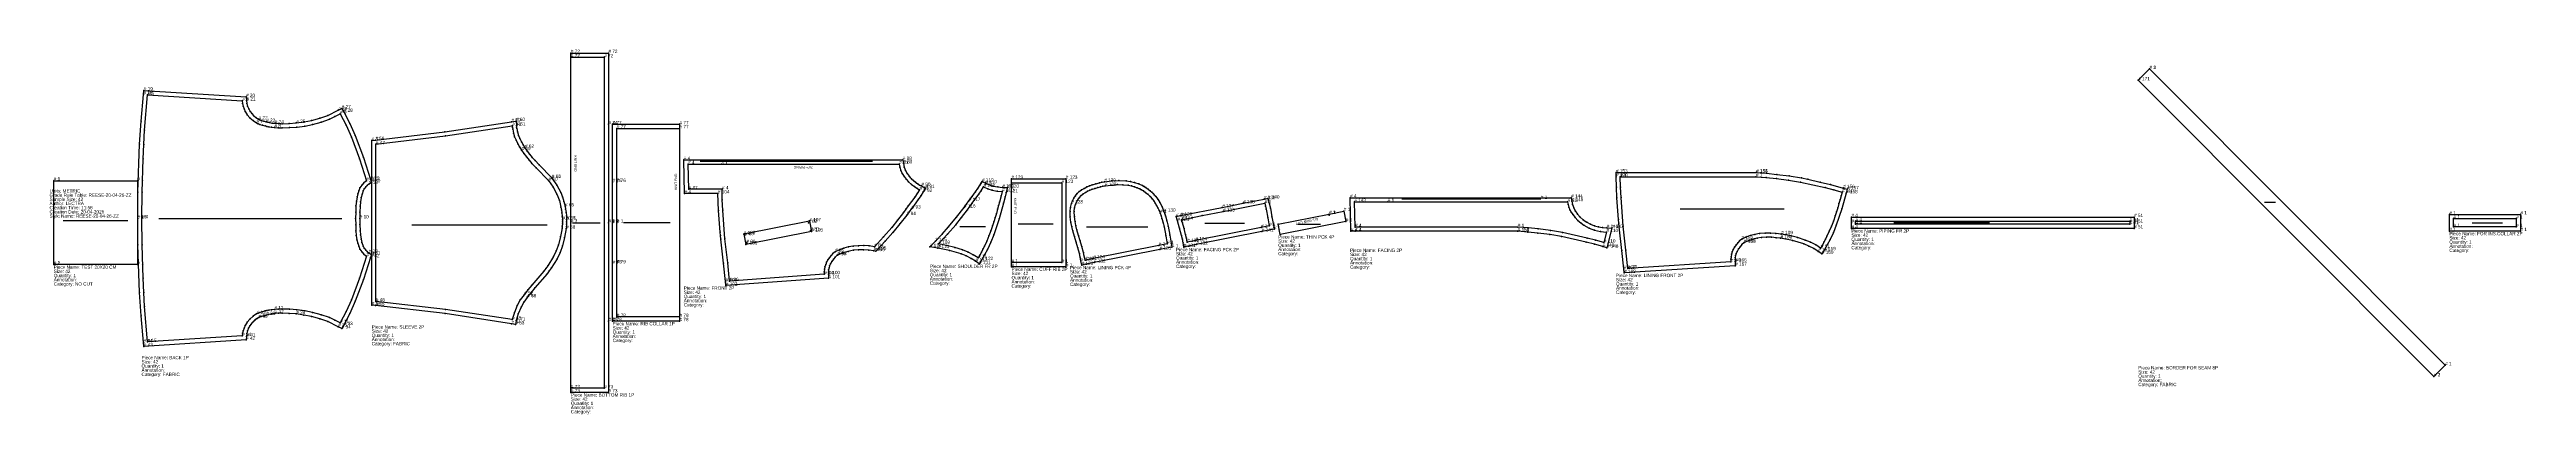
# Model space of a CAD drawing. Extents: x -10 to 5914, y -457 to 413.
import ezdxf

# ---------------------------------------------------------------- set-up
doc = ezdxf.new("R2010")
doc.units = 0

# ---------------------------------------------------------------- blocks, each defined once
blk = doc.blocks.new('TEST_20X20_CM-S_42')
at = {"layer": '1'}
blk.add_lwpolyline([(164.0329, -81.766), (-35.967, -81.7659), (-35.9669, 118.234), (164.033, 118.2339)], close=True, dxfattribs=at)
at = {"layer": '14'}
blk.add_lwpolyline([(164.033, -81.766), (-35.967, -81.766), (-35.967, 118.234), (164.033, 118.234)], close=True, dxfattribs=at)
at = {"layer": '2'}
for p in [(-35.967, 118.234), (-35.9669, 118.234), (164.033, 118.234), (164.033, 118.2339), (-35.967, -81.7659), (-35.967, -81.766), (164.0329, -81.766), (164.033, -81.766)]:
    blk.add_point(p, dxfattribs=at)
at = {"layer": '7'}
blk.add_line((-13.492, 23.595), (141.025, 23.595), dxfattribs=at)
at = {"layer": '1'}
for s, p in [('# 3', (-35.9669, 118.234)), ('# 1', (164.033, 118.2339)), ('Annotation: ', (-35.9666, -121.7658)), ('# 2', (-35.967, -81.7659)), ('Size: 42', (-35.9666, -101.7658)), ('Quantity: 1', (-35.9666, -111.7658)), ('Piece Name: TEST 20X20 CM', (-35.9666, -91.7658)), ('# 1', (164.0329, -81.766)), ('Category: NO CUT', (-35.9666, -131.7658))]:
    blk.add_text(s, height=8, dxfattribs=at).set_placement(p)
at = {"layer": '14'}
for p in [(-35.967, 118.234), (164.033, 118.234), (-35.967, -81.766), (164.033, -81.766)]:
    blk.add_text('# 1', height=8, dxfattribs=at).set_placement(p)
at = {"layer": '2'}
for s, p in [('# 1', (-35.967, 118.234)), ('# 3', (-35.9669, 118.234)), ('# 1', (164.033, 118.234)), ('# 1', (164.033, 118.2339)), ('# 2', (-35.967, -81.7659)), ('# 1', (-35.967, -81.766)), ('# 1', (164.0329, -81.766)), ('# 1', (164.033, -81.766))]:
    blk.add_text(s, height=8, dxfattribs=at).set_placement(p)
blk = doc.blocks.new('BACK_1P-S_42')
at = {"layer": '1'}
blk.add_lwpolyline([(-433.814, 161.216), (-433.814, 161.2161), (-433.273, 224.3), (-429.509, 338.095), (-425.858, 393.513), (-420.08, 457.052), (-419.128, 466.658), (-174.628, 451.112), (-173.773, 442.678), (-172.807, 435.873), (-170.992, 429.258), (-168.159, 422.531), (-164.629, 416.159), (-161.037, 411.411), (-156.978, 407.09), (-151.028, 402.14), (-144.577, 397.906), (-144.5769, 397.906), (-141.482, 396.401), (-138.295, 395.146), (-132.441, 393.271), (-126.519, 391.688), (-122.533, 390.684), (-118.518, 389.895), (-112.119, 388.942), (-105.711, 388.216), (-97.189, 387.527), (-88.662, 387.406), (-71.586, 388.026), (-54.565, 389.234), (-36.087, 391.657), (-17.843, 395.336), (1.8, 400.654), (21.051, 407.165), (45.771, 419.547), (54.194, 423.767), (58.908, 415.61), (73.897, 387.81), (86.656, 358.953), (105.965, 306.913), (122.966, 254.109), (125.058, 247.226), (119.197, 243.055), (115.308, 240.148), (111.812, 236.857), (108.133, 232.142), (105.327, 226.918), (102.672, 219.097), (100.781, 211.078), (99.173, 200.806), (98.109, 190.482), (97.506, 175.893), (97.24, 161.257), (97.237, 161.009), (97.506, 146.489), (98.113, 131.785), (98.945, 121.744), (100.43, 111.814), (102.478, 103.459), (105.344, 95.388), (108.157, 90.17), (111.799, 85.512), (115.309, 82.223), (119.162, 79.362), (125.052, 75.196), (122.955, 68.293), (105.95, 15.448), (86.656, -36.571), (73.884, -65.459), (58.908, -93.23), (54.194, -101.385), (45.771, -97.166), (21.051, -84.783), (1.769, -78.263), (-17.843, -72.955), (-36.12, -69.271), (-54.565, -66.853), (-71.619, -65.643), (-88.662, -65.024), (-97.247, -65.149), (-105.759, -65.853), (-110.603, -66.389), (-115.39, -67.017), (-120.978, -67.981), (-126.451, -69.29), (-132.434, -70.888), (-138.295, -72.764), (-141.468, -74.014), (-144.498, -75.487), (-144.4981, -75.4871), (-148.284, -77.804), (-151.868, -80.353), (-153.615, -81.789), (-155.332, -83.202), (-158.373, -86.085), (-161.179, -89.14), (-163.554, -92.208), (-165.658, -95.414), (-168.62, -101.046), (-170.995, -106.887), (-172.815, -113.531), (-173.773, -120.297), (-174.628, -128.73), (-419.128, -144.277), (-420.08, -134.671), (-425.865, -71.051), (-429.509, -15.713), (-433.273, 98.081)], close=True, dxfattribs=at)
at = {"layer": '14'}
blk.add_lwpolyline([(-423.814, 161.191), (-423.277, 224.046), (-420.88, 303.718), (-419.519, 337.643), (-417.472, 371.533), (-410.129, 456.066), (-183.722, 441.67), (-182.92, 435.386), (-181.47, 429.219), (-179.274, 422.839), (-176.467, 416.702), (-171.686, 408.754), (-165.719, 401.65), (-157.954, 394.792), (-149.305, 389.086), (-145.55, 387.255), (-141.661, 385.724), (-135.394, 383.709), (-129.032, 382.008), (-124.652, 380.905), (-120.218, 380.038), (-113.505, 379.035), (-106.758, 378.271), (-97.651, 377.536), (-88.512, 377.406), (-71.042, 378.04), (-53.602, 379.279), (-34.463, 381.788), (-15.539, 385.604), (4.915, 391.144), (24.985, 397.951), (37.617, 404.279), (50.25, 410.606), (64.892, 383.46), (77.367, 355.249), (96.522, 303.622), (113.398, 251.202), (107.234, 246.418), (101.941, 240.681), (97.791, 234.31), (94.778, 227.325), (92.583, 220.193), (90.949, 212.908), (89.25, 202.06), (88.127, 191.134), (87.509, 176.168), (87.237, 161.191), (87.509, 146.213), (88.127, 131.247), (89.012, 120.575), (90.596, 109.986), (92.342, 102.42), (94.766, 95.047), (97.781, 88.051), (101.939, 81.671), (107.226, 75.954), (113.387, 71.198), (96.518, 18.769), (77.367, -32.868), (64.894, -61.08), (50.25, -88.225), (37.617, -81.897), (24.985, -75.569), (4.915, -68.763), (-15.539, -63.223), (-34.463, -59.407), (-53.602, -56.898), (-71.042, -55.659), (-88.512, -55.025), (-97.651, -55.155), (-106.759, -55.89), (-113.505, -56.653), (-120.218, -57.657), (-124.652, -58.524), (-129.032, -59.627), (-135.394, -61.328), (-141.661, -63.343), (-145.55, -64.874), (-149.305, -66.705), (-157.954, -72.41), (-165.719, -79.269), (-171.686, -86.373), (-176.467, -94.321), (-179.274, -100.458), (-181.47, -106.837), (-182.92, -113.005), (-183.722, -119.288), (-410.129, -133.684), (-417.472, -49.152), (-419.519, -15.262), (-420.88, 18.663), (-423.277, 98.336)], close=True, dxfattribs=at)
at = {"layer": '2'}
for p in [(-419.128, 466.658), (-410.129, 456.066), (-183.722, 441.67), (-174.628, 451.112), (54.194, 423.767), (-144.577, 397.906), (-144.5769, 397.906), (50.25, 410.606), (-429.509, 338.095), (113.398, 251.202), (125.058, 247.226), (-433.814, 161.2161), (-433.814, 161.216), (-423.814, 161.191), (113.387, 71.198), (125.052, 75.196), (77.367, -32.868), (86.656, -36.571), (-144.4981, -75.4871), (-144.498, -75.487), (21.051, -84.783), (50.25, -88.225), (54.194, -101.385), (-419.128, -144.277), (-410.129, -133.684), (-183.722, -119.288), (-174.628, -128.73)]:
    blk.add_point(p, dxfattribs=at)
at = {"layer": '3'}
for p in [(-420.08, 457.052), (-182.92, 435.386), (-181.47, 429.219), (-179.274, 422.839), (-176.467, 416.702), (-173.773, 442.678), (-172.807, 435.873), (-170.992, 429.258), (-168.159, 422.531), (-164.629, 416.159), (45.771, 419.547), (58.908, 415.61), (-425.858, 393.513), (-417.472, 371.533), (-171.686, 408.754), (-165.719, 401.65), (-161.037, 411.411), (-157.954, 394.792), (-156.978, 407.09), (-151.028, 402.14), (-149.305, 389.086), (-145.55, 387.255), (-141.661, 385.724), (-141.482, 396.401), (-138.295, 395.146), (-135.394, 383.709), (-132.441, 393.271), (-129.032, 382.008), (-126.519, 391.688), (-124.652, 380.905), (-122.533, 390.684), (-120.218, 380.038), (-118.518, 389.895), (-113.505, 379.035), (-112.119, 388.942), (-106.758, 378.271), (-105.711, 388.216), (-97.651, 377.536), (-97.189, 387.527), (-88.662, 387.406), (-88.512, 377.406), (-71.586, 388.026), (-71.042, 378.04), (-54.565, 389.234), (-53.602, 379.279), (-36.087, 391.657), (-34.463, 381.788), (-17.843, 395.336), (-15.539, 385.604), (1.8, 400.654), (4.915, 391.144), (21.051, 407.165), (24.985, 397.951), (37.617, 404.279), (64.892, 383.46), (73.897, 387.81), (86.656, 358.953), (-420.88, 303.718), (-419.519, 337.643), (77.367, 355.249), (96.522, 303.622), (105.965, 306.913), (101.941, 240.681), (107.234, 246.418), (115.308, 240.148), (119.197, 243.055), (122.966, 254.109), (-433.273, 224.3), (-423.277, 224.046), (88.127, 191.134), (89.25, 202.06), (90.949, 212.908), (92.583, 220.193), (94.778, 227.325), (97.791, 234.31), (98.109, 190.482), (99.173, 200.806), (100.781, 211.078), (102.672, 219.097), (105.327, 226.918), (108.133, 232.142), (111.812, 236.857), (87.237, 161.191), (87.509, 176.168), (87.509, 146.213), (88.127, 131.247), (89.012, 120.575), (97.237, 161.009), (97.24, 161.257), (97.506, 175.893), (97.506, 146.489), (98.113, 131.785), (98.945, 121.744), (-433.273, 98.081), (-423.277, 98.336), (90.596, 109.986), (92.342, 102.42), (94.766, 95.047), (97.781, 88.051), (100.43, 111.814), (101.939, 81.671), (102.478, 103.459), (105.344, 95.388), (107.226, 75.954), (108.157, 90.17), (111.799, 85.512), (115.309, 82.223), (119.162, 79.362), (122.955, 68.293), (-420.88, 18.663), (96.518, 18.769), (105.95, 15.448), (-429.509, -15.713), (-419.519, -15.262), (-417.472, -49.152), (-124.652, -58.524), (-120.218, -57.657), (-113.505, -56.653), (-106.759, -55.89), (-97.651, -55.155), (-88.512, -55.025), (-71.042, -55.659), (-53.602, -56.898), (-425.865, -71.051), (-182.92, -113.005), (-181.47, -106.837), (-179.274, -100.458), (-176.467, -94.321), (-172.815, -113.531), (-171.686, -86.373), (-170.995, -106.887), (-168.62, -101.046), (-165.719, -79.269), (-165.658, -95.414), (-163.554, -92.208), (-161.179, -89.14), (-158.373, -86.085), (-157.954, -72.41), (-155.332, -83.202), (-153.615, -81.789), (-151.868, -80.353), (-149.305, -66.705), (-148.284, -77.804), (-145.55, -64.874), (-141.661, -63.343), (-141.468, -74.014), (-138.295, -72.764), (-135.394, -61.328), (-132.434, -70.888), (-129.032, -59.627), (-126.451, -69.29), (-120.978, -67.981), (-115.39, -67.017), (-110.603, -66.389), (-105.759, -65.853), (-97.247, -65.149), (-88.662, -65.024), (-71.619, -65.643), (-54.565, -66.853), (-36.12, -69.271), (-34.463, -59.407), (-17.843, -72.955), (-15.539, -63.223), (1.769, -78.263), (4.915, -68.763), (24.985, -75.569), (37.617, -81.897), (45.771, -97.166), (58.908, -93.23), (64.894, -61.08), (73.884, -65.459), (-420.08, -134.671), (-173.773, -120.297)]:
    blk.add_point(p, dxfattribs=at)
at = {"layer": '4'}
for p in [(-144.5769, 397.906, 10), (97.24, 161.257, 10), (-144.4981, -75.4871, 10)]:
    blk.add_point(p, dxfattribs=at)
at = {"layer": '7'}
blk.add_line((-383.153, 161.191), (54.6, 161.191), dxfattribs=at)
at = {"layer": '1'}
for s, p in [('# 19', (-419.128, 466.658)), ('# 18', (-420.08, 457.052)), ('# 20', (-174.628, 451.112)), ('# 21', (-173.773, 442.678)), ('# 26', (45.771, 419.547)), ('# 27', (54.194, 423.767)), ('# 28', (58.908, 415.61)), ('# 22', (-144.577, 397.906)), ('# 22', (-144.5769, 397.906)), ('# 23', (-126.519, 391.688)), ('# 24', (-105.711, 388.216)), ('# 25', (-54.565, 389.234)), ('# 10', (119.197, 243.055)), ('# 29', (122.966, 254.109)), ('# 30', (125.058, 247.226)), ('# 16', (-433.814, 161.216)), ('# 17', (-433.814, 161.2161)), ('# 10', (97.24, 161.257)), ('# 10', (119.162, 79.362)), ('# 32', (122.955, 68.293)), ('# 31', (125.052, 75.196)), ('# 37', (-105.759, -65.853)), ('# 36', (-54.565, -66.853)), ('# 41', (-173.773, -120.297)), ('# 40', (-144.4981, -75.4871)), ('# 39', (-144.498, -75.487)), ('# 38', (-126.451, -69.29)), ('# 35', (45.771, -97.166)), ('# 34', (54.194, -101.385)), ('# 33', (58.908, -93.23)), ('Size: 42', (-424.6556, -184.9035)), ('Piece Name: BACK 1P', (-424.6556, -174.9035)), ('# 44', (-420.08, -134.671)), ('# 43', (-419.128, -144.277)), ('# 42', (-174.628, -128.73)), ('Annotation: ', (-424.6556, -204.9035)), ('Quantity: 1', (-424.6556, -194.9035)), ('Category: FABRIC', (-424.6556, -214.9035))]:
    blk.add_text(s, height=8, dxfattribs=at).set_placement(p)
at = {"layer": '14'}
for s, p in [('# 5', (-410.129, 456.066)), ('# 6', (-183.722, 441.67)), ('# 9', (50.25, 410.606)), ('# 7', (-149.305, 389.086)), ('# 8', (-106.758, 378.271)), ('# 10', (113.398, 251.202)), ('# 4', (-423.814, 161.191)), ('# 10', (113.387, 71.198)), ('# 13', (-149.305, -66.705)), ('# 12', (-106.759, -55.89)), ('# 14', (-183.722, -119.288)), ('# 11', (50.25, -88.225)), ('# 15', (-410.129, -133.684))]:
    blk.add_text(s, height=8, dxfattribs=at).set_placement(p)
at = {"layer": '2'}
for s, p in [('# 19', (-419.128, 466.658)), ('# 5', (-410.129, 456.066)), ('# 6', (-183.722, 441.67)), ('# 20', (-174.628, 451.112)), ('# 9', (50.25, 410.606)), ('# 27', (54.194, 423.767)), ('# 22', (-144.577, 397.906)), ('# 22', (-144.5769, 397.906)), ('# 10', (113.398, 251.202)), ('# 30', (125.058, 247.226)), ('# 16', (-433.814, 161.216)), ('# 17', (-433.814, 161.2161)), ('# 4', (-423.814, 161.191)), ('# 10', (113.387, 71.198)), ('# 31', (125.052, 75.196)), ('# 14', (-183.722, -119.288)), ('# 40', (-144.4981, -75.4871)), ('# 39', (-144.498, -75.487)), ('# 11', (50.25, -88.225)), ('# 34', (54.194, -101.385)), ('# 43', (-419.128, -144.277)), ('# 15', (-410.129, -133.684)), ('# 42', (-174.628, -128.73))]:
    blk.add_text(s, height=8, dxfattribs=at).set_placement(p)
at = {"layer": '3'}
for s, p in [('# 18', (-420.08, 457.052)), ('# 21', (-173.773, 442.678)), ('# 26', (45.771, 419.547)), ('# 28', (58.908, 415.61)), ('# 7', (-149.305, 389.086)), ('# 23', (-126.519, 391.688)), ('# 8', (-106.758, 378.271)), ('# 24', (-105.711, 388.216)), ('# 25', (-54.565, 389.234)), ('# 10', (119.197, 243.055)), ('# 29', (122.966, 254.109)), ('# 10', (97.24, 161.257)), ('# 10', (119.162, 79.362)), ('# 32', (122.955, 68.293)), ('# 13', (-149.305, -66.705)), ('# 12', (-106.759, -55.89)), ('# 37', (-105.759, -65.853)), ('# 36', (-54.565, -66.853)), ('# 41', (-173.773, -120.297)), ('# 38', (-126.451, -69.29)), ('# 35', (45.771, -97.166)), ('# 33', (58.908, -93.23)), ('# 44', (-420.08, -134.671))]:
    blk.add_text(s, height=8, dxfattribs=at).set_placement(p)
at = {"layer": '4'}
for s, p in [('# 22', (-144.5769, 397.906)), ('# 10', (97.24, 161.257)), ('# 40', (-144.4981, -75.4871))]:
    blk.add_text(s, height=8, dxfattribs=at).set_placement(p)
blk = doc.blocks.new('SLEEVE_2P-S_42')
at = {"layer": '1'}
blk.add_lwpolyline([(505.768, -860.651), (496.634, -859.117), (337.45, -834.754), (171.138, -815.73), (162.136, -814.827), (162.108, -421.877), (171.006, -420.89), (337.299, -400.767), (496.663, -377.094), (507.226, -375.413), (508.194, -386.065), (508.513, -389.581), (509.102, -393.077), (511.017, -401.342), (513.222, -409.547), (516.481, -417.281), (520.154, -424.841), (524.225, -432.168), (528.705, -439.267), (528.7051, -439.2671), (534.142, -446.924), (539.849, -454.396), (546.189, -462.139), (552.788, -469.678), (562.429, -479.865), (592.681, -511.051), (592.977, -511.443), (604.467, -528.074), (614.058, -545.886), (618.477, -556.509), (621.973, -567.479), (624.504, -578.721), (625.919, -586.062), (627.106, -593.456), (627.889, -601.882), (628.234, -610.349), (628.239, -610.518), (628.368, -615.884), (628.265, -621.264), (627.937, -626.731), (627.382, -632.192), (623.545, -653.044), (618.232, -673.578), (612.819, -689.028), (605.948, -703.893), (591.331, -726.242), (586.446, -733.225), (581.368, -740.078), (552.521, -773.281), (543.301, -784.528), (534.309, -795.968), (534.116, -796.206), (525.933, -807.444), (519.19, -819.599), (512.735, -835.331), (507.996, -851.661)], close=True, dxfattribs=at)
at = {"layer": '14'}
blk.add_lwpolyline([(498.29, -849.255), (338.725, -824.836), (172.135, -805.78), (172.109, -430.828), (338.666, -410.673), (498.235, -386.97), (498.604, -391.032), (499.295, -395.052), (501.351, -403.929), (503.722, -412.728), (507.272, -421.194), (511.279, -429.452), (515.641, -437.301), (520.435, -444.893), (526.083, -452.847), (532.004, -460.6), (538.568, -468.615), (545.391, -476.41), (555.254, -486.83), (585.083, -517.553), (595.937, -533.292), (605.001, -550.125), (610.85, -565.05), (614.696, -580.612), (616.137, -587.588), (617.176, -594.636), (617.922, -602.688), (618.259, -610.768), (618.368, -615.819), (618.273, -620.871), (617.974, -625.879), (617.47, -630.87), (613.769, -650.942), (608.655, -670.701), (603.618, -685.113), (597.237, -698.983), (583.073, -720.602), (578.421, -727.259), (573.593, -733.789), (544.852, -766.862), (535.531, -778.23), (526.492, -789.823), (517.517, -802.04), (510.162, -815.296), (503.319, -831.958)], close=True, dxfattribs=at)
at = {"layer": '2'}
for p in [(337.299, -400.767), (338.666, -410.673), (498.235, -386.97), (507.226, -375.413), (162.108, -421.877), (172.109, -430.828), (528.705, -439.267), (528.7051, -439.2671), (585.083, -517.553), (592.681, -511.051), (573.593, -733.789), (581.368, -740.078), (162.136, -814.827), (171.138, -815.73), (172.135, -805.78), (338.725, -824.836), (337.45, -834.754), (496.634, -859.117), (498.29, -849.255), (505.768, -860.651)]:
    blk.add_point(p, dxfattribs=at)
at = {"layer": '3'}
for p in [(496.663, -377.094), (498.604, -391.032), (499.295, -395.052), (501.351, -403.929), (503.722, -412.728), (508.194, -386.065), (508.513, -389.581), (509.102, -393.077), (511.017, -401.342), (513.222, -409.547), (171.006, -420.89), (507.272, -421.194), (511.279, -429.452), (515.641, -437.301), (516.481, -417.281), (520.154, -424.841), (520.435, -444.893), (524.225, -432.168), (526.083, -452.847), (532.004, -460.6), (534.142, -446.924), (538.568, -468.615), (539.849, -454.396), (546.189, -462.139), (552.788, -469.678), (545.391, -476.41), (555.254, -486.83), (562.429, -479.865), (592.977, -511.443), (604.467, -528.074), (595.937, -533.292), (605.001, -550.125), (610.85, -565.05), (614.058, -545.886), (614.696, -580.612), (616.137, -587.588), (618.477, -556.509), (621.973, -567.479), (624.504, -578.721), (625.919, -586.062), (613.769, -650.942), (617.176, -594.636), (617.47, -630.87), (617.922, -602.688), (617.974, -625.879), (618.259, -610.768), (618.273, -620.871), (618.368, -615.819), (627.106, -593.456), (627.382, -632.192), (627.889, -601.882), (627.937, -626.731), (628.234, -610.349), (628.239, -610.518), (628.265, -621.264), (628.368, -615.884), (597.237, -698.983), (603.618, -685.113), (605.948, -703.893), (608.655, -670.701), (612.819, -689.028), (618.232, -673.578), (623.545, -653.044), (544.852, -766.862), (578.421, -727.259), (583.073, -720.602), (586.446, -733.225), (591.331, -726.242), (510.162, -815.296), (517.517, -802.04), (519.19, -819.599), (525.933, -807.444), (526.492, -789.823), (534.116, -796.206), (534.309, -795.968), (535.531, -778.23), (543.301, -784.528), (552.521, -773.281), (503.319, -831.958), (507.996, -851.661), (512.735, -835.331)]:
    blk.add_point(p, dxfattribs=at)
at = {"layer": '4'}
for p in [(528.7051, -439.2671, 10), (592.977, -511.443, 10), (628.234, -610.349, 10), (534.116, -796.206, 10)]:
    blk.add_point(p, dxfattribs=at)
at = {"layer": '7'}
blk.add_line((257.787, -623.248), (581.503, -623.248), dxfattribs=at)
at = {"layer": '1'}
for s, p in [('# 57', (162.108, -421.877)), ('# 58', (171.006, -420.89)), ('# 59', (496.663, -377.094)), ('# 60', (507.226, -375.413)), ('# 61', (508.194, -386.065)), ('# 62', (528.705, -439.267)), ('# 62', (528.7051, -439.2671)), ('# 63', (592.681, -511.051)), ('# 64', (592.977, -511.443)), ('# 65', (624.504, -578.721)), ('# 68', (627.382, -632.192)), ('# 66', (628.234, -610.349)), ('# 67', (628.239, -610.518)), ('# 56', (162.136, -814.827)), ('# 55', (171.138, -815.73)), ('# 70', (534.116, -796.206)), ('# 69', (534.309, -795.968)), ('Size: 42', (162.1084, -880.6514)), ('Quantity: 1', (162.1084, -890.6514)), ('Piece Name: SLEEVE 2P', (162.1084, -870.6514)), ('# 54', (496.634, -859.117)), ('# 53', (505.768, -860.651)), ('# 71', (507.996, -851.661)), ('Annotation: ', (162.1084, -900.6514)), ('Category: FABRIC', (162.1084, -910.6514))]:
    blk.add_text(s, height=8, dxfattribs=at).set_placement(p)
at = {"layer": '14'}
for s, p in [('# 48', (498.235, -386.97)), ('# 47', (172.109, -430.828)), ('# 49', (520.435, -444.893)), ('# 50', (585.083, -517.553)), ('# 51', (618.259, -610.768)), ('# 46', (172.135, -805.78)), ('# 52', (526.492, -789.823)), ('# 45', (498.29, -849.255))]:
    blk.add_text(s, height=8, dxfattribs=at).set_placement(p)
at = {"layer": '2'}
for s, p in [('# 57', (162.108, -421.877)), ('# 48', (498.235, -386.97)), ('# 60', (507.226, -375.413)), ('# 47', (172.109, -430.828)), ('# 62', (528.705, -439.267)), ('# 62', (528.7051, -439.2671)), ('# 50', (585.083, -517.553)), ('# 63', (592.681, -511.051)), ('# 56', (162.136, -814.827)), ('# 55', (171.138, -815.73)), ('# 46', (172.135, -805.78)), ('# 54', (496.634, -859.117)), ('# 45', (498.29, -849.255)), ('# 53', (505.768, -860.651))]:
    blk.add_text(s, height=8, dxfattribs=at).set_placement(p)
at = {"layer": '3'}
for s, p in [('# 58', (171.006, -420.89)), ('# 59', (496.663, -377.094)), ('# 61', (508.194, -386.065)), ('# 49', (520.435, -444.893)), ('# 64', (592.977, -511.443)), ('# 65', (624.504, -578.721)), ('# 51', (618.259, -610.768)), ('# 68', (627.382, -632.192)), ('# 66', (628.234, -610.349)), ('# 67', (628.239, -610.518)), ('# 52', (526.492, -789.823)), ('# 70', (534.116, -796.206)), ('# 69', (534.309, -795.968)), ('# 71', (507.996, -851.661))]:
    blk.add_text(s, height=8, dxfattribs=at).set_placement(p)
at = {"layer": '4'}
for s, p in [('# 62', (528.7051, -439.2671)), ('# 64', (592.977, -511.443)), ('# 66', (628.234, -610.349)), ('# 70', (534.116, -796.206))]:
    blk.add_text(s, height=8, dxfattribs=at).set_placement(p)
blk = doc.blocks.new('BOTTOM_RIB_1P-S_42')
at = {"layer": '1'}
blk.add_lwpolyline([(-74.414, -59.5559), (-74.414, 335.4441), (-74.414, 345.444), (15.586, 345.444), (15.586, 175.399), (15.586, -59.556), (15.586, -294.51), (15.586, -464.556), (-74.414, -464.556), (-74.414, -454.5559)], close=True, dxfattribs=at)
at = {"layer": '14'}
blk.add_lwpolyline([(-74.414, -59.556), (-74.414, 335.444), (5.586, 335.444), (5.586, -454.556), (-74.414, -454.556)], close=True, dxfattribs=at)
at = {"layer": '2'}
for p in [(-74.414, 345.444), (-74.414, 335.444), (5.586, 335.444), (15.586, 345.444), (-74.414, -59.5559), (-74.414, -59.556), (-74.414, -454.556), (-74.414, -464.556), (5.586, -454.556), (15.586, -464.556)]:
    blk.add_point(p, dxfattribs=at)
at = {"layer": '3'}
for p in [(-74.414, 335.4441), (15.586, 175.399), (15.586, -59.556), (15.586, -294.51), (-74.414, -454.5559)]:
    blk.add_point(p, dxfattribs=at)
at = {"layer": '4'}
for p in [(15.586, 175.399, 10), (15.586, -59.556, 10), (15.586, -294.51, 10)]:
    blk.add_point(p, dxfattribs=at)
at = {"layer": '7'}
blk.add_line((-70.337, -59.596), (-4.047, -59.596), dxfattribs=at)
at = {"layer": '1'}
for s, p in [('# 72', (-74.414, 345.444)), ('# 72', (-74.414, 335.4441)), ('# 72', (15.586, 345.444)), ('# 74', (15.586, 175.399)), ('# 2', (-74.414, -59.5559)), ('# 1', (15.586, -59.556)), ('# 75', (15.586, -294.51)), ('# 73', (-74.414, -454.5559)), ('# 73', (-74.414, -464.556)), ('Piece Name: BOTTOM RIB 1P', (-74.4135, -474.5558)), ('# 73', (15.586, -464.556)), ('Annotation: ', (-74.4135, -504.5558)), ('Size: 42', (-74.4135, -484.5558)), ('Quantity: 1', (-74.4135, -494.5558)), ('Category: ', (-74.4135, -514.5558))]:
    blk.add_text(s, height=8, dxfattribs=at).set_placement(p)
at = {"layer": '14'}
for s, p in [('# 72', (-74.414, 335.444)), ('# 72', (5.586, 335.444)), ('# 1', (-74.414, -59.556)), ('# 73', (-74.414, -454.556)), ('# 73', (5.586, -454.556))]:
    blk.add_text(s, height=8, dxfattribs=at).set_placement(p)
at = {"layer": '19'}
blk.add_text('KNIT END', height=6, rotation=-90, dxfattribs=at).set_placement((-66.3164, 101.2706))
at = {"layer": '2'}
for s, p in [('# 72', (-74.414, 345.444)), ('# 72', (-74.414, 335.444)), ('# 72', (5.586, 335.444)), ('# 72', (15.586, 345.444)), ('# 2', (-74.414, -59.5559)), ('# 1', (-74.414, -59.556)), ('# 73', (-74.414, -454.556)), ('# 73', (-74.414, -464.556)), ('# 73', (5.586, -454.556)), ('# 73', (15.586, -464.556))]:
    blk.add_text(s, height=8, dxfattribs=at).set_placement(p)
at = {"layer": '3'}
for s, p in [('# 72', (-74.414, 335.4441)), ('# 74', (15.586, 175.399)), ('# 1', (15.586, -59.556)), ('# 75', (15.586, -294.51)), ('# 73', (-74.414, -454.5559))]:
    blk.add_text(s, height=8, dxfattribs=at).set_placement(p)
at = {"layer": '4'}
for s, p in [('# 74', (15.586, 175.399)), ('# 1', (15.586, -59.556)), ('# 75', (15.586, -294.51))]:
    blk.add_text(s, height=8, dxfattribs=at).set_placement(p)
blk = doc.blocks.new('RIB_COLLAR_1P-S_42')
at = {"layer": '1'}
blk.add_lwpolyline([(-27.808, -80.478), (-27.808, -80.4777), (-27.808, 16.425), (-27.808, 154.522), (132.192, 154.522), (132.192, -315.478), (-27.808, -315.478), (-27.808, -177.381)], close=True, dxfattribs=at)
at = {"layer": '14'}
blk.add_lwpolyline([(-17.808, -80.478), (-17.808, 16.539), (-17.808, 144.522), (132.192, 144.522), (132.192, -305.478), (-17.808, -305.478), (-17.808, -177.495)], close=True, dxfattribs=at)
at = {"layer": '2'}
for p in [(-27.808, 154.522), (-17.808, 144.522), (132.192, 154.522), (132.192, 144.522), (-27.808, -80.4777), (-27.808, -80.478), (-17.808, -80.478), (-27.808, -315.478), (-17.808, -305.478), (132.192, -305.478), (132.192, -315.478)]:
    blk.add_point(p, dxfattribs=at)
at = {"layer": '3'}
for p in [(-27.808, 16.425), (-17.808, 16.539), (-27.808, -177.381), (-17.808, -177.495)]:
    blk.add_point(p, dxfattribs=at)
at = {"layer": '4'}
for p in [(-27.808, 16.425, 10), (-27.808, -80.4777, 10), (-27.808, -177.381, 10)]:
    blk.add_point(p, dxfattribs=at)
at = {"layer": '7'}
blk.add_line((-1.532, -80.085), (109.412, -80.085), dxfattribs=at)
at = {"layer": '1'}
for s, p in [('# 77', (-27.808, 154.522)), ('# 77', (132.192, 154.522)), ('# 76', (-27.808, 16.425)), ('# 2', (-27.808, -80.4777)), ('# 1', (-27.808, -80.478)), ('# 79', (-27.808, -177.381)), ('Annotation: ', (-27.8081, -355.478)), ('# 78', (-27.808, -315.478)), ('Size: 42', (-27.8081, -335.478)), ('Quantity: 1', (-27.8081, -345.478)), ('Piece Name: RIB COLLAR 1P', (-27.8081, -325.478)), ('# 78', (132.192, -315.478)), ('Category: ', (-27.8081, -365.478))]:
    blk.add_text(s, height=8, dxfattribs=at).set_placement(p)
at = {"layer": '14'}
for s, p in [('# 77', (-17.808, 144.522)), ('# 77', (132.192, 144.522)), ('# 76', (-17.808, 16.539)), ('# 1', (-17.808, -80.478)), ('# 79', (-17.808, -177.495)), ('# 78', (-17.808, -305.478)), ('# 78', (132.192, -305.478))]:
    blk.add_text(s, height=8, dxfattribs=at).set_placement(p)
at = {"layer": '19'}
blk.add_text('KNIT END', height=6, rotation=90, dxfattribs=at).set_placement((126.4136, -1.9807))
at = {"layer": '2'}
for s, p in [('# 77', (-27.808, 154.522)), ('# 77', (-17.808, 144.522)), ('# 77', (132.192, 154.522)), ('# 77', (132.192, 144.522)), ('# 2', (-27.808, -80.4777)), ('# 1', (-27.808, -80.478)), ('# 1', (-17.808, -80.478)), ('# 78', (-27.808, -315.478)), ('# 78', (-17.808, -305.478)), ('# 78', (132.192, -305.478)), ('# 78', (132.192, -315.478))]:
    blk.add_text(s, height=8, dxfattribs=at).set_placement(p)
at = {"layer": '3'}
for s, p in [('# 76', (-27.808, 16.425)), ('# 76', (-17.808, 16.539)), ('# 79', (-27.808, -177.381)), ('# 79', (-17.808, -177.495))]:
    blk.add_text(s, height=8, dxfattribs=at).set_placement(p)
at = {"layer": '4'}
for s, p in [('# 76', (-27.808, 16.425)), ('# 2', (-27.808, -80.4777)), ('# 79', (-27.808, -177.381))]:
    blk.add_text(s, height=8, dxfattribs=at).set_placement(p)
blk = doc.blocks.new('FRONT_2P-S_42')
at = {"layer": '1'}
blk.add_lwpolyline([(-507.859, 381.236), (16.022, 381.235), (17.4, 372.857), (19.296, 364.183), (22.447, 355.858), (26.372, 348.719), (31.119, 342.072), (33.791, 338.972), (36.622, 336.017), (41.242, 331.94), (46.042, 328.083), (49.013, 325.914), (52.049, 323.853), (56.277, 321.356), (60.635, 319.113), (70.609, 314.143), (64.592, 304.763), (58.85, 295.817), (52.901, 287.014), (37.26, 265.339), (37.176, 265.227), (31.406, 257.438), (25.552, 249.536), (25.5519, 249.5359), (9.155, 228.48), (-7.788, 207.878), (-25.98, 187.24), (-44.796, 167.183), (-48.416, 163.416), (-53.575, 164.235), (-65.561, 165.911), (-77.635, 166.676), (-89.733, 166.521), (-101.79, 165.444), (-114.843, 163.01), (-127.568, 159.197), (-139.781, 153.986), (-140.583, 153.588), (-145.576, 149.147), (-150.03, 144.173), (-153.892, 138.726), (-157.105, 132.891), (-159.016, 128.235), (-160.459, 123.432), (-161.403, 118.506), (-161.815, 113.508), (-161.76, 108.497), (-161.46, 98.891), (-406.995, 81.434), (-407.988, 91.072), (-412.62, 134.716), (-419.331, 191.846), (-420.08, 200.514), (-420.828, 209.181), (-424.457, 260.766), (-426.098, 301.236), (-505.695, 301.236)], close=True, dxfattribs=at)
at = {"layer": '13'}
for p in [(-361.436, 201.554), (-358.028, 182.817), (-209.87, 231.281), (-204.773, 213.039)]:
    blk.add_point(p, dxfattribs=at)
at = {"layer": '14'}
blk.add_lwpolyline([(-497.585, 371.236), (-417.61, 371.236), (7.532, 371.235), (9.089, 363.558), (11.49, 356.102), (14.705, 348.959), (18.996, 341.73), (24.012, 334.985), (29.699, 328.795), (36.469, 322.885), (43.633, 317.46), (49.746, 313.541), (56.175, 310.163), (50.53, 301.363), (44.676, 292.701), (29.207, 271.268), (23.38, 263.402), (17.552, 255.535), (3.677, 237.628), (-10.619, 220.054), (-30.139, 197.508), (-52.008, 174.111), (-64.705, 175.879), (-77.499, 176.68), (-90.318, 176.507), (-103.086, 175.362), (-114.206, 173.446), (-125.12, 170.578), (-135.745, 166.777), (-146.001, 162.074), (-150.925, 157.899), (-155.437, 153.282), (-159.499, 148.265), (-163.074, 142.89), (-166.132, 137.205), (-168.426, 131.689), (-170.15, 125.97), (-171.286, 120.107), (-171.823, 114.158), (-171.755, 108.185), (-398.04, 92.096), (-402.686, 135.859), (-409.384, 192.872), (-414.471, 261.294), (-415.656, 286.255), (-416.299, 311.236), (-495.961, 311.236)], close=True, dxfattribs=at)
at = {"layer": '2'}
for p in [(-507.859, 381.236), (-497.585, 371.236), (7.532, 371.235), (16.022, 381.235), (-505.695, 301.236), (-495.961, 311.236), (-426.098, 301.236), (-416.299, 311.236), (56.175, 310.163), (70.609, 314.143), (25.5519, 249.5359), (25.552, 249.536), (-364.297, 203.946), (-364.297, 203.9459), (-359.467, 179.4181), (-359.467, 179.418), (-207.312, 234.861), (-207.312, 234.8609), (-202.482, 210.3321), (-202.482, 210.332), (-140.583, 153.588), (-52.008, 174.111), (-48.416, 163.416), (-406.995, 81.434), (-398.04, 92.096), (-171.755, 108.185), (-161.46, 98.891)]:
    blk.add_point(p, dxfattribs=at)
at = {"layer": '3'}
for p in [(-417.61, 371.236), (9.089, 363.558), (11.49, 356.102), (17.4, 372.857), (19.296, 364.183), (22.447, 355.858), (14.705, 348.959), (18.996, 341.73), (24.012, 334.985), (26.372, 348.719), (29.699, 328.795), (31.119, 342.072), (33.791, 338.972), (36.469, 322.885), (36.622, 336.017), (41.242, 331.94), (43.633, 317.46), (46.042, 328.083), (49.013, 325.914), (49.746, 313.541), (50.53, 301.363), (52.049, 323.853), (56.277, 321.356), (60.635, 319.113), (64.592, 304.763), (-424.457, 260.766), (-415.656, 286.255), (-414.471, 261.294), (3.677, 237.628), (17.552, 255.535), (23.38, 263.402), (29.207, 271.268), (31.406, 257.438), (37.176, 265.227), (37.26, 265.339), (44.676, 292.701), (52.901, 287.014), (58.85, 295.817), (-420.828, 209.181), (-420.08, 200.514), (-419.331, 191.846), (-409.384, 192.872), (-30.139, 197.508), (-25.98, 187.24), (-10.619, 220.054), (-7.788, 207.878), (9.155, 228.48), (-412.62, 134.716), (-402.686, 135.859), (-171.286, 120.107), (-170.15, 125.97), (-168.426, 131.689), (-166.132, 137.205), (-163.074, 142.89), (-161.403, 118.506), (-160.459, 123.432), (-159.499, 148.265), (-159.016, 128.235), (-157.105, 132.891), (-155.437, 153.282), (-153.892, 138.726), (-150.925, 157.899), (-150.03, 144.173), (-146.001, 162.074), (-145.576, 149.147), (-139.781, 153.986), (-135.745, 166.777), (-127.568, 159.197), (-125.12, 170.578), (-114.843, 163.01), (-114.206, 173.446), (-103.086, 175.362), (-101.79, 165.444), (-90.318, 176.507), (-89.733, 166.521), (-77.635, 166.676), (-77.499, 176.68), (-65.561, 165.911), (-64.705, 175.879), (-53.575, 164.235), (-44.796, 167.183), (-407.988, 91.072), (-171.823, 114.158), (-161.815, 113.508), (-161.76, 108.497)]:
    blk.add_point(p, dxfattribs=at)
at = {"layer": '4'}
for p in [(25.5519, 249.5359, 10), (37.176, 265.227, 10), (-139.781, 153.986, 10)]:
    blk.add_point(p, dxfattribs=at)
at = {"layer": '7'}
blk.add_line((-468.411, 378.236), (-56.295, 378.236), dxfattribs=at)
at = {"layer": '8'}
for points in [[(-207.312, 234.861), (-364.297, 203.946)], [(-364.297, 203.9459), (-359.467, 179.4181)], [(-202.482, 210.332), (-359.467, 179.418)], [(-207.312, 234.8609), (-202.482, 210.3321)]]:
    blk.add_lwpolyline(points, dxfattribs=at)
at = {"layer": '1'}
for s, p in [('# 4', (-507.859, 381.236)), ('# 88', (16.022, 381.235)), ('# 89', (17.4, 372.857)), ('# 4', (-505.695, 301.236)), ('# 104', (-426.098, 301.236)), ('# 90', (60.635, 319.113)), ('# 92', (64.592, 304.763)), ('# 91', (70.609, 314.143)), ('# 94', (25.5519, 249.5359)), ('# 93', (37.176, 265.227)), ('# 99', (-140.583, 153.588)), ('# 98', (-139.781, 153.986)), ('# 97', (-53.575, 164.235)), ('# 96', (-48.416, 163.416)), ('# 95', (-44.796, 167.183)), ('Size: 42', (-507.8587, 61.4306)), ('Quantity: 1', (-507.8587, 51.4306)), ('Piece Name: FRONT 2P', (-507.8587, 71.4306)), ('# 103', (-407.988, 91.072)), ('# 102', (-406.995, 81.434)), ('# 100', (-161.76, 108.497)), ('# 101', (-161.46, 98.891)), ('Annotation: ', (-507.8587, 41.4306)), ('Category: ', (-507.8587, 31.4306))]:
    blk.add_text(s, height=8, dxfattribs=at).set_placement(p)
at = {"layer": '13'}
for s, p in [('# 82', (-209.87, 231.281)), ('# 80', (-361.436, 201.554)), ('# 80', (-358.028, 182.817)), ('# 81', (-204.773, 213.039))]:
    blk.add_text(s, height=8, dxfattribs=at).set_placement(p)
at = {"layer": '14'}
for s, p in [('# 4', (-497.585, 371.236)), ('# 1', (-417.61, 371.236)), ('# 51', (7.532, 371.235)), ('# 87', (-495.961, 311.236)), ('# 4', (-416.299, 311.236)), ('# 83', (56.175, 310.163)), ('# 84', (-52.008, 174.111)), ('# 85', (-146.001, 162.074)), ('# 86', (-398.04, 92.096)), ('# 14', (-171.755, 108.185))]:
    blk.add_text(s, height=8, dxfattribs=at).set_placement(p)
at = {"layer": '19'}
blk.add_text('ZIP+PIPING', height=6, rotation=179.9996, dxfattribs=at).set_placement((-199.3074, 366.9897))
at = {"layer": '2'}
for s, p in [('# 4', (-507.859, 381.236)), ('# 4', (-497.585, 371.236)), ('# 51', (7.532, 371.235)), ('# 88', (16.022, 381.235)), ('# 4', (-505.695, 301.236)), ('# 87', (-495.961, 311.236)), ('# 104', (-426.098, 301.236)), ('# 4', (-416.299, 311.236)), ('# 83', (56.175, 310.163)), ('# 91', (70.609, 314.143)), ('# 107', (-207.312, 234.861)), ('# 107', (-207.312, 234.8609)), ('# 94', (25.5519, 249.5359)), ('# 108', (-364.297, 203.946)), ('# 108', (-364.297, 203.9459)), ('# 106', (-359.467, 179.4181)), ('# 106', (-359.467, 179.418)), ('# 105', (-202.482, 210.3321)), ('# 105', (-202.482, 210.332)), ('# 84', (-52.008, 174.111)), ('# 99', (-140.583, 153.588)), ('# 96', (-48.416, 163.416)), ('# 102', (-406.995, 81.434)), ('# 86', (-398.04, 92.096)), ('# 14', (-171.755, 108.185)), ('# 101', (-161.46, 98.891))]:
    blk.add_text(s, height=8, dxfattribs=at).set_placement(p)
at = {"layer": '3'}
for s, p in [('# 1', (-417.61, 371.236)), ('# 89', (17.4, 372.857)), ('# 90', (60.635, 319.113)), ('# 92', (64.592, 304.763)), ('# 93', (37.176, 265.227)), ('# 85', (-146.001, 162.074)), ('# 98', (-139.781, 153.986)), ('# 97', (-53.575, 164.235)), ('# 95', (-44.796, 167.183)), ('# 103', (-407.988, 91.072)), ('# 100', (-161.76, 108.497))]:
    blk.add_text(s, height=8, dxfattribs=at).set_placement(p)
at = {"layer": '4'}
for s, p in [('# 94', (25.5519, 249.5359)), ('# 93', (37.176, 265.227)), ('# 98', (-139.781, 153.986))]:
    blk.add_text(s, height=8, dxfattribs=at).set_placement(p)
at = {"layer": '8'}
for s, p in [('# 107', (-207.312, 234.861)), ('# 107', (-207.312, 234.8609)), ('# 108', (-364.297, 203.946)), ('# 108', (-364.297, 203.9459)), ('# 106', (-359.467, 179.4181)), ('# 106', (-359.467, 179.418)), ('# 105', (-202.482, 210.3321)), ('# 105', (-202.482, 210.332))]:
    blk.add_text(s, height=8, dxfattribs=at).set_placement(p)
blk = doc.blocks.new('SHOULDER_FR_2P-S_42')
at = {"layer": '1'}
blk.add_lwpolyline([(45.779, 126.833), (37.138, 132.784), (26.25, 139.803), (14.754, 145.773), (2.751, 150.635), (-25.047, 158.819), (-53.511, 164.228), (-72.476, 167.115), (-59.249, 181.009), (-43.325, 197.931), (-27.825, 215.237), (-8.898, 237.946), (9.312, 261.226), (9.561, 261.55), (15.354, 269.389), (20.798, 276.756), (21.147, 277.229), (28.909, 287.733), (36.451, 298.393), (42.207, 306.914), (47.756, 315.567), (52.502, 322.967), (60.449, 319.208), (69.486, 315.236), (78.912, 312.336), (89.913, 310.257), (101.058, 309.327), (112.925, 308.635), (110.212, 297.061), (107.723, 286.45), (103.88, 271.756), (93.283, 234.172), (80.333, 195.756), (73.198, 178.323), (65.248, 161.264), (58.653, 148.298), (51.308, 135.751)], close=True, dxfattribs=at)
at = {"layer": '14'}
blk.add_lwpolyline([(42.809, 141.02), (31.177, 148.507), (18.897, 154.874), (6.076, 160.067), (-12.969, 165.999), (-32.356, 170.688), (-52.006, 174.114), (-30.138, 197.512), (-10.617, 220.058), (3.678, 237.632), (17.553, 255.539), (23.38, 263.405), (29.208, 271.272), (44.677, 292.705), (50.53, 301.368), (56.174, 310.168), (66.13, 305.807), (76.522, 302.622), (88.414, 300.362), (100.476, 299.344), (98.017, 288.857), (94.221, 274.346), (91.862, 265.658), (89.503, 256.969), (86.721, 247.036), (83.74, 237.16), (80.563, 227.345), (77.19, 217.596), (73.197, 205.402), (68.696, 193.386), (63.565, 181.247), (57.942, 169.328), (54.475, 161.924), (50.749, 154.648), (46.904, 147.761)], close=True, dxfattribs=at)
at = {"layer": '2'}
for p in [(52.502, 322.967), (56.174, 310.168), (100.476, 299.344), (112.925, 308.635), (-72.476, 167.115), (-52.006, 174.114), (42.809, 141.02), (45.779, 126.833)]:
    blk.add_point(p, dxfattribs=at)
at = {"layer": '3'}
for p in [(36.451, 298.393), (42.207, 306.914), (47.756, 315.567), (50.53, 301.368), (60.449, 319.208), (66.13, 305.807), (69.486, 315.236), (76.522, 302.622), (78.912, 312.336), (88.414, 300.362), (89.913, 310.257), (101.058, 309.327), (110.212, 297.061), (-8.898, 237.946), (3.678, 237.632), (9.312, 261.226), (9.561, 261.55), (15.354, 269.389), (17.553, 255.539), (20.798, 276.756), (21.147, 277.229), (23.38, 263.405), (28.909, 287.733), (29.208, 271.272), (44.677, 292.705), (83.74, 237.16), (86.721, 247.036), (89.503, 256.969), (91.862, 265.658), (94.221, 274.346), (98.017, 288.857), (103.88, 271.756), (107.723, 286.45), (-59.249, 181.009), (-43.325, 197.931), (-30.138, 197.512), (-27.825, 215.237), (-10.617, 220.058), (63.565, 181.247), (68.696, 193.386), (73.197, 205.402), (73.198, 178.323), (77.19, 217.596), (80.333, 195.756), (80.563, 227.345), (93.283, 234.172), (-53.511, 164.228), (-32.356, 170.688), (-25.047, 158.819), (-12.969, 165.999), (2.751, 150.635), (6.076, 160.067), (14.754, 145.773), (18.897, 154.874), (26.25, 139.803), (31.177, 148.507), (37.138, 132.784), (46.904, 147.761), (50.749, 154.648), (51.308, 135.751), (54.475, 161.924), (57.942, 169.328), (58.653, 148.298), (65.248, 161.264)]:
    blk.add_point(p, dxfattribs=at)
at = {"layer": '4'}
for p in [(9.312, 261.226, 10), (20.798, 276.756, 10)]:
    blk.add_point(p, dxfattribs=at)
at = {"layer": '7'}
blk.add_line((-0.365, 215.881), (60.7, 215.881), dxfattribs=at)
at = {"layer": '1'}
for s, p in [('# 118', (47.756, 315.567)), ('# 119', (52.502, 322.967)), ('# 110', (60.449, 319.208)), ('# 110', (101.058, 309.327)), ('# 121', (110.212, 297.061)), ('# 120', (112.925, 308.635)), ('# 116', (9.312, 261.226)), ('# 117', (20.798, 276.756)), ('# 115', (-59.249, 181.009)), ('# 114', (-72.476, 167.115)), ('Piece Name: SHOULDER FR 2P', (-72.4755, 116.8331)), ('# 113', (-53.511, 164.228)), ('# 112', (37.138, 132.784)), ('# 111', (45.779, 126.833)), ('# 122', (51.308, 135.751)), ('Annotation: ', (-72.4755, 86.8331)), ('Size: 42', (-72.4755, 106.8331)), ('Quantity: 1', (-72.4755, 96.8331)), ('Category: ', (-72.4755, 76.8331))]:
    blk.add_text(s, height=8, dxfattribs=at).set_placement(p)
at = {"layer": '14'}
for s, p in [('# 110', (56.174, 310.168)), ('# 110', (100.476, 299.344)), ('# 109', (-52.006, 174.114)), ('# 11', (42.809, 141.02))]:
    blk.add_text(s, height=8, dxfattribs=at).set_placement(p)
at = {"layer": '2'}
for s, p in [('# 119', (52.502, 322.967)), ('# 110', (56.174, 310.168)), ('# 110', (100.476, 299.344)), ('# 120', (112.925, 308.635)), ('# 109', (-52.006, 174.114)), ('# 114', (-72.476, 167.115)), ('# 11', (42.809, 141.02)), ('# 111', (45.779, 126.833))]:
    blk.add_text(s, height=8, dxfattribs=at).set_placement(p)
at = {"layer": '3'}
for s, p in [('# 118', (47.756, 315.567)), ('# 110', (60.449, 319.208)), ('# 110', (101.058, 309.327)), ('# 121', (110.212, 297.061)), ('# 116', (9.312, 261.226)), ('# 117', (20.798, 276.756)), ('# 115', (-59.249, 181.009)), ('# 113', (-53.511, 164.228)), ('# 112', (37.138, 132.784)), ('# 122', (51.308, 135.751))]:
    blk.add_text(s, height=8, dxfattribs=at).set_placement(p)
at = {"layer": '4'}
for s, p in [('# 116', (9.312, 261.226)), ('# 117', (20.798, 276.756))]:
    blk.add_text(s, height=8, dxfattribs=at).set_placement(p)
blk = doc.blocks.new('CUFF_RIB_2P-S_42')
at = {"layer": '1'}
blk.add_lwpolyline([(-124.81, 79.746), (5.19, 79.746), (5.19, -130.254), (-124.81, -130.254)], close=True, dxfattribs=at)
at = {"layer": '14'}
blk.add_lwpolyline([(-124.81, 69.746), (-4.81, 69.746), (-4.81, -120.254), (-124.81, -120.254)], close=True, dxfattribs=at)
at = {"layer": '2'}
for p in [(-124.81, 79.746), (-124.81, 69.746), (-4.81, 69.746), (5.19, 79.746), (-124.81, -120.254), (-124.81, -130.254), (-4.81, -120.254), (5.19, -130.254)]:
    blk.add_point(p, dxfattribs=at)
at = {"layer": '7'}
blk.add_line((-108.857, -27.78), (-24.894, -27.78), dxfattribs=at)
at = {"layer": '1'}
for s, p in [('# 123', (-124.81, 79.746)), ('# 123', (5.19, 79.746)), ('Annotation: ', (-124.81, -170.254)), ('# 1', (-124.81, -130.254)), ('Size: 42', (-124.81, -150.254)), ('Quantity: 1', (-124.81, -160.254)), ('Category: ', (-124.81, -180.254)), ('Piece Name: CUFF RIB 2P', (-124.81, -140.254)), ('# 1', (5.19, -130.254))]:
    blk.add_text(s, height=8, dxfattribs=at).set_placement(p)
at = {"layer": '14'}
for s, p in [('# 123', (-124.81, 69.746)), ('# 123', (-4.81, 69.746)), ('# 1', (-124.81, -120.254)), ('# 1', (-4.81, -120.254))]:
    blk.add_text(s, height=8, dxfattribs=at).set_placement(p)
at = {"layer": '19'}
blk.add_text('KNIT END', height=6, rotation=-90, dxfattribs=at).set_placement((-119.1619, 34.4292))
at = {"layer": '2'}
for s, p in [('# 123', (-124.81, 79.746)), ('# 123', (-124.81, 69.746)), ('# 123', (-4.81, 69.746)), ('# 123', (5.19, 79.746)), ('# 1', (-124.81, -120.254)), ('# 1', (-4.81, -120.254)), ('# 1', (-124.81, -130.254)), ('# 1', (5.19, -130.254))]:
    blk.add_text(s, height=8, dxfattribs=at).set_placement(p)
blk = doc.blocks.new('LINING_PCK_4P-S_42')
at = {"layer": '1'}
blk.add_lwpolyline([(-385.097, 153.987), (-386.98, 163.871), (-388.693, 172.865), (-390.749, 181.785), (-394.315, 195.229), (-398.224, 208.574), (-402.339, 222.09), (-406.136, 235.696), (-408.646, 245.799), (-410.814, 255.977), (-412.578, 268.93), (-413.015, 281.986), (-412.132, 291.606), (-409.86, 300.981), (-407.326, 307.421), (-404.1, 313.536), (-400.24, 319.269), (-395.84, 324.437), (-390.913, 329.1), (-385.511, 333.199), (-379.273, 336.958), (-372.826, 340.333), (-366.651, 343.039), (-360.348, 345.406), (-351.425, 348.103), (-342.412, 350.451), (-336.727, 351.702), (-331.006, 352.733), (-313.777, 354.983), (-296.429, 355.83), (-279.104, 354.971), (-268.824, 353.479), (-258.735, 351.101), (-248.9, 347.826), (-239.448, 343.587), (-235.678, 341.498), (-232.018, 339.262), (-226.439, 335.338), (-221.112, 331.112), (-217.728, 327.958), (-214.483, 324.687), (-211.572, 321.537), (-208.779, 318.306), (-203.413, 311.141), (-198.717, 303.538), (-193.11, 292.74), (-188.375, 281.544), (-186.464, 276.349), (-184.696, 271.108), (-181.335, 259.099), (-178.345, 246.997), (-174.233, 225.331), (-171.048, 205.945), (-170.297, 201.19), (-169.547, 196.435), (-198.616, 190.711), (-198.6161, 190.711), (-355.601, 159.795), (-355.6013, 159.795), (-375.224, 155.931), (-380.161, 154.959)], close=True, dxfattribs=at)
at = {"layer": '14'}
blk.add_lwpolyline([(-377.157, 165.742), (-378.921, 175.005), (-381.042, 184.191), (-384.666, 197.863), (-388.642, 211.437), (-392.712, 224.797), (-396.467, 238.248), (-398.866, 247.885), (-400.946, 257.596), (-402.603, 269.621), (-403.017, 281.752), (-402.249, 290.093), (-400.247, 298.227), (-397.772, 304.23), (-394.593, 309.891), (-390.757, 315.129), (-386.341, 319.784), (-381.392, 323.866), (-375.982, 327.317), (-371.05, 330.053), (-365.958, 332.48), (-360.035, 334.89), (-353.99, 336.975), (-346.994, 338.967), (-339.945, 340.76), (-334.672, 341.916), (-329.358, 342.869), (-314.398, 344.902), (-299.329, 345.823), (-286.555, 345.573), (-273.851, 344.209), (-266.46, 342.776), (-259.188, 340.828), (-252.618, 338.543), (-246.24, 335.767), (-241.818, 333.524), (-237.579, 330.951), (-232.348, 327.272), (-227.342, 323.29), (-221.716, 317.782), (-216.469, 311.913), (-212.595, 306.871), (-209.15, 301.528), (-205.906, 295.924), (-202.936, 290.169), (-200.175, 284.131), (-197.7, 277.97), (-195.361, 271.571), (-193.319, 265.071), (-190.55, 254.935), (-188.083, 244.722), (-184.08, 223.587), (-180.925, 204.386), (-200.548, 200.522), (-357.533, 169.607)], close=True, dxfattribs=at)
at = {"layer": '2'}
for p in [(-198.6161, 190.711), (-198.616, 190.711), (-180.925, 204.386), (-169.547, 196.435), (-385.097, 153.987), (-377.157, 165.742), (-355.6013, 159.795), (-355.601, 159.795)]:
    blk.add_point(p, dxfattribs=at)
at = {"layer": '3'}
for p in [(-296.429, 355.83), (-409.86, 300.981), (-407.326, 307.421), (-404.1, 313.536), (-400.247, 298.227), (-400.24, 319.269), (-397.772, 304.23), (-395.84, 324.437), (-394.593, 309.891), (-390.913, 329.1), (-390.757, 315.129), (-386.341, 319.784), (-385.511, 333.199), (-381.392, 323.866), (-379.273, 336.958), (-375.982, 327.317), (-372.826, 340.333), (-371.05, 330.053), (-366.651, 343.039), (-365.958, 332.48), (-360.348, 345.406), (-360.035, 334.89), (-353.99, 336.975), (-351.425, 348.103), (-346.994, 338.967), (-342.412, 350.451), (-339.945, 340.76), (-336.727, 351.702), (-334.672, 341.916), (-331.006, 352.733), (-329.358, 342.869), (-314.398, 344.902), (-313.777, 354.983), (-299.329, 345.823), (-286.555, 345.573), (-279.104, 354.971), (-273.851, 344.209), (-268.824, 353.479), (-266.46, 342.776), (-259.188, 340.828), (-258.735, 351.101), (-252.618, 338.543), (-248.9, 347.826), (-246.24, 335.767), (-241.818, 333.524), (-239.448, 343.587), (-237.579, 330.951), (-235.678, 341.498), (-232.348, 327.272), (-232.018, 339.262), (-227.342, 323.29), (-226.439, 335.338), (-221.716, 317.782), (-221.112, 331.112), (-217.728, 327.958), (-216.469, 311.913), (-214.483, 324.687), (-212.595, 306.871), (-211.572, 321.537), (-209.15, 301.528), (-208.779, 318.306), (-203.413, 311.141), (-198.717, 303.538), (-413.015, 281.986), (-412.578, 268.93), (-412.132, 291.606), (-410.814, 255.977), (-408.646, 245.799), (-403.017, 281.752), (-402.603, 269.621), (-402.249, 290.093), (-400.946, 257.596), (-398.866, 247.885), (-396.467, 238.248), (-205.906, 295.924), (-202.936, 290.169), (-200.175, 284.131), (-197.7, 277.97), (-195.361, 271.571), (-193.319, 265.071), (-193.11, 292.74), (-190.55, 254.935), (-188.375, 281.544), (-188.083, 244.722), (-186.464, 276.349), (-184.696, 271.108), (-181.335, 259.099), (-178.345, 246.997), (-406.136, 235.696), (-402.339, 222.09), (-398.224, 208.574), (-394.315, 195.229), (-392.712, 224.797), (-390.749, 181.785), (-388.642, 211.437), (-384.666, 197.863), (-381.042, 184.191), (-200.548, 200.522), (-184.08, 223.587), (-174.233, 225.331), (-171.048, 205.945), (-170.297, 201.19), (-388.693, 172.865), (-386.98, 163.871), (-380.161, 154.959), (-378.921, 175.005), (-375.224, 155.931), (-357.533, 169.607)]:
    blk.add_point(p, dxfattribs=at)
at = {"layer": '4'}
for p in [(-198.6161, 190.711, 10), (-355.6013, 159.795, 10)]:
    blk.add_point(p, dxfattribs=at)
at = {"layer": '7'}
blk.add_line((-373.758, 244.98), (-227.145, 244.98), dxfattribs=at)
at = {"layer": '1'}
for s, p in [('# 129', (-331.006, 352.733)), ('# 128', (-409.86, 300.981)), ('# 130', (-188.375, 281.544)), ('# 131', (-198.6161, 190.711)), ('# 131', (-198.616, 190.711)), ('# 1', (-169.547, 196.435)), ('Annotation: ', (-413.017, 113.9866)), ('Size: 42', (-413.017, 133.9866)), ('Quantity: 1', (-413.017, 123.9866)), ('Piece Name: LINING PCK 4P', (-413.017, 143.9866)), ('# 127', (-386.98, 163.871)), ('# 126', (-385.097, 153.987)), ('# 132', (-355.6013, 159.795)), ('# 132', (-355.601, 159.795)), ('Category: ', (-413.017, 103.9866))]:
    blk.add_text(s, height=8, dxfattribs=at).set_placement(p)
at = {"layer": '14'}
for s, p in [('# 125', (-329.358, 342.869)), ('# 1', (-197.7, 277.97)), ('# 124', (-357.533, 169.607)), ('# 1', (-200.548, 200.522)), ('# 1', (-180.925, 204.386)), ('# 124', (-377.157, 165.742))]:
    blk.add_text(s, height=8, dxfattribs=at).set_placement(p)
at = {"layer": '2'}
for s, p in [('# 131', (-198.6161, 190.711)), ('# 131', (-198.616, 190.711)), ('# 1', (-180.925, 204.386)), ('# 1', (-169.547, 196.435)), ('# 126', (-385.097, 153.987)), ('# 124', (-377.157, 165.742)), ('# 132', (-355.6013, 159.795)), ('# 132', (-355.601, 159.795))]:
    blk.add_text(s, height=8, dxfattribs=at).set_placement(p)
at = {"layer": '3'}
for s, p in [('# 129', (-331.006, 352.733)), ('# 128', (-409.86, 300.981)), ('# 125', (-329.358, 342.869)), ('# 1', (-197.7, 277.97)), ('# 130', (-188.375, 281.544)), ('# 124', (-357.533, 169.607)), ('# 1', (-200.548, 200.522)), ('# 127', (-386.98, 163.871))]:
    blk.add_text(s, height=8, dxfattribs=at).set_placement(p)
at = {"layer": '4'}
for s, p in [('# 131', (-198.6161, 190.711)), ('# 132', (-355.6013, 159.795))]:
    blk.add_text(s, height=8, dxfattribs=at).set_placement(p)
blk = doc.blocks.new('FACING_PCK_2P-S_42')
at = {"layer": '1'}
blk.add_lwpolyline([(-385.097, 153.987), (-386.039, 158.929), (-386.98, 163.871), (-388.693, 172.867), (-390.75, 181.787), (-395.425, 199.018), (-400.558, 216.116), (-403.844, 226.735), (-392.937, 228.883), (-293.175, 248.529), (-243.33, 258.345), (-193.485, 268.161), (-184.197, 269.99), (-183.029, 265.404), (-181.862, 260.817), (-178.268, 246.635), (-174.416, 226.329), (-171.048, 205.945), (-170.297, 201.19), (-169.547, 196.435), (-198.616, 190.71), (-198.6161, 190.71), (-355.601, 159.795), (-355.6013, 159.795), (-375.224, 155.931), (-380.161, 154.959)], close=True, dxfattribs=at)
at = {"layer": '14'}
blk.add_lwpolyline([(-377.157, 165.742), (-378.921, 175.005), (-381.042, 184.191), (-384.666, 197.863), (-388.642, 211.437), (-389.824, 215.254), (-391.005, 219.072), (-341.123, 228.895), (-291.242, 238.718), (-191.553, 258.35), (-189.818, 251.536), (-188.083, 244.722), (-184.08, 223.587), (-180.925, 204.386), (-200.548, 200.522), (-357.533, 169.607)], close=True, dxfattribs=at)
at = {"layer": '2'}
for p in [(-191.553, 258.35), (-184.197, 269.99), (-403.844, 226.735), (-391.005, 219.072), (-198.6161, 190.71), (-198.616, 190.71), (-180.925, 204.386), (-169.547, 196.435), (-385.097, 153.987), (-377.157, 165.742), (-355.6013, 159.795), (-355.601, 159.795)]:
    blk.add_point(p, dxfattribs=at)
at = {"layer": '3'}
for p in [(-293.175, 248.529), (-291.242, 238.718), (-243.33, 258.345), (-193.485, 268.161), (-189.818, 251.536), (-188.083, 244.722), (-183.029, 265.404), (-181.862, 260.817), (-178.268, 246.635), (-400.558, 216.116), (-395.425, 199.018), (-392.937, 228.883), (-390.75, 181.787), (-389.824, 215.254), (-388.642, 211.437), (-384.666, 197.863), (-381.042, 184.191), (-341.123, 228.895), (-200.548, 200.522), (-184.08, 223.587), (-174.416, 226.329), (-171.048, 205.945), (-170.297, 201.19), (-388.693, 172.867), (-386.98, 163.871), (-386.039, 158.929), (-380.161, 154.959), (-378.921, 175.005), (-375.224, 155.931), (-357.533, 169.607)]:
    blk.add_point(p, dxfattribs=at)
at = {"layer": '4'}
for p in [(-198.6161, 190.71, 10), (-355.6013, 159.795, 10)]:
    blk.add_point(p, dxfattribs=at)
at = {"layer": '7'}
blk.add_line((-335.4, 210.733), (-240.111, 210.733), dxfattribs=at)
at = {"layer": '1'}
for s, p in [('# 136', (-392.937, 228.883)), ('# 137', (-293.175, 248.529)), ('# 138', (-243.33, 258.345)), ('# 139', (-193.485, 268.161)), ('# 140', (-184.197, 269.99)), ('# 135', (-403.844, 226.735)), ('# 124', (-400.558, 216.116)), ('# 141', (-198.6161, 190.71)), ('# 141', (-198.616, 190.71)), ('# 1', (-169.547, 196.435)), ('Annotation: ', (-403.844, 113.9865)), ('Size: 42', (-403.844, 133.9865)), ('Quantity: 1', (-403.844, 123.9865)), ('Piece Name: FACING PCK 2P', (-403.844, 143.9865)), ('# 134', (-385.097, 153.987)), ('# 132', (-355.6013, 159.795)), ('# 132', (-355.601, 159.795)), ('Category: ', (-403.844, 103.9865))]:
    blk.add_text(s, height=8, dxfattribs=at).set_placement(p)
at = {"layer": '14'}
for s, p in [('# 133', (-291.242, 238.718)), ('# 1', (-191.553, 258.35)), ('# 124', (-391.005, 219.072)), ('# 124', (-357.533, 169.607)), ('# 1', (-200.548, 200.522)), ('# 1', (-180.925, 204.386)), ('# 124', (-377.157, 165.742))]:
    blk.add_text(s, height=8, dxfattribs=at).set_placement(p)
at = {"layer": '2'}
for s, p in [('# 1', (-191.553, 258.35)), ('# 140', (-184.197, 269.99)), ('# 135', (-403.844, 226.735)), ('# 124', (-391.005, 219.072)), ('# 141', (-198.6161, 190.71)), ('# 141', (-198.616, 190.71)), ('# 1', (-180.925, 204.386)), ('# 1', (-169.547, 196.435)), ('# 134', (-385.097, 153.987)), ('# 124', (-377.157, 165.742)), ('# 132', (-355.6013, 159.795)), ('# 132', (-355.601, 159.795))]:
    blk.add_text(s, height=8, dxfattribs=at).set_placement(p)
at = {"layer": '3'}
for s, p in [('# 136', (-392.937, 228.883)), ('# 137', (-293.175, 248.529)), ('# 133', (-291.242, 238.718)), ('# 138', (-243.33, 258.345)), ('# 139', (-193.485, 268.161)), ('# 124', (-400.558, 216.116)), ('# 124', (-357.533, 169.607)), ('# 1', (-200.548, 200.522))]:
    blk.add_text(s, height=8, dxfattribs=at).set_placement(p)
at = {"layer": '4'}
for s, p in [('# 141', (-198.6161, 190.71)), ('# 132', (-355.6013, 159.795))]:
    blk.add_text(s, height=8, dxfattribs=at).set_placement(p)
blk = doc.blocks.new('THIN_PCK_4P-S_42')
at = {"layer": '1'}
blk.add_lwpolyline([(-202.4811, 210.334), (-359.466, 179.4181), (-364.2959, 203.947), (-242.5069, 227.931), (-207.311, 234.8619)], close=True, dxfattribs=at)
at = {"layer": '13'}
blk.add_point((-242.028, 224.97), dxfattribs=at)
at = {"layer": '14'}
blk.add_lwpolyline([(-202.481, 210.334), (-359.466, 179.418), (-364.296, 203.947), (-242.507, 227.931), (-207.311, 234.862)], close=True, dxfattribs=at)
at = {"layer": '2'}
for p in [(-364.296, 203.947), (-364.2959, 203.947), (-359.466, 179.4181), (-359.466, 179.418), (-207.311, 234.862), (-207.311, 234.8619), (-202.4811, 210.334), (-202.481, 210.334)]:
    blk.add_point(p, dxfattribs=at)
at = {"layer": '3'}
for p in [(-242.507, 227.931), (-242.5069, 227.931)]:
    blk.add_point(p, dxfattribs=at)
at = {"layer": '7'}
blk.add_line((-318.517, 203.628), (-263.351, 203.628), dxfattribs=at)
at = {"layer": '1'}
for s, p in [('# 1', (-207.311, 234.8619)), ('# 124', (-364.2959, 203.947)), ('Piece Name: THIN PCK 4P', (-364.2961, 169.4184)), ('# 142', (-359.466, 179.4181)), ('# 3', (-242.5069, 227.931)), ('# 1', (-202.4811, 210.334)), ('Annotation: ', (-364.2961, 139.4184)), ('Size: 42', (-364.2961, 159.4184)), ('Quantity: 1', (-364.2961, 149.4184)), ('Category: ', (-364.2961, 129.4184))]:
    blk.add_text(s, height=8, dxfattribs=at).set_placement(p)
at = {"layer": '14'}
for s, p in [('# 1', (-207.311, 234.862)), ('# 124', (-364.296, 203.947)), ('# 124', (-359.466, 179.418)), ('# 1', (-242.507, 227.931)), ('# 1', (-202.481, 210.334))]:
    blk.add_text(s, height=8, dxfattribs=at).set_placement(p)
at = {"layer": '19'}
blk.add_text('ALL RAW CUT', height=6, rotation=-167.9884, dxfattribs=at).set_placement((-268.5664, 219.0463))
at = {"layer": '2'}
for s, p in [('# 1', (-207.311, 234.862)), ('# 1', (-207.311, 234.8619)), ('# 124', (-364.296, 203.947)), ('# 124', (-364.2959, 203.947)), ('# 142', (-359.466, 179.4181)), ('# 124', (-359.466, 179.418)), ('# 1', (-202.4811, 210.334)), ('# 1', (-202.481, 210.334))]:
    blk.add_text(s, height=8, dxfattribs=at).set_placement(p)
at = {"layer": '3'}
for s, p in [('# 1', (-242.507, 227.931)), ('# 3', (-242.5069, 227.931))]:
    blk.add_text(s, height=8, dxfattribs=at).set_placement(p)
blk = doc.blocks.new('FACING_2P-S_42')
at = {"layer": '1'}
blk.add_lwpolyline([(15.856, 381.236), (17.342, 373.015), (19.124, 364.935), (21.961, 357.163), (25.8, 349.844), (31.392, 342.119), (37.821, 335.087), (44.984, 328.834), (53.394, 323.096), (62.328, 318.262), (71.736, 314.458), (81.32, 311.762), (91.114, 310.043), (101.004, 309.306), (113.201, 308.79), (101.303, 261.907), (91.476, 264.706), (71.601, 270.249), (51.656, 275.339), (-6.909, 288.655), (-35.391, 293.111), (-63.928, 296.872), (-87.826, 299.383), (-111.745, 301.212), (-112.099, 301.236), (-500.962, 301.237), (-510.695, 301.237), (-512.859, 381.237)], close=True, dxfattribs=at)
at = {"layer": '14'}
blk.add_lwpolyline([(7.502, 371.236), (8.78, 364.831), (10.64, 358.571), (13.067, 352.508), (16.041, 346.693), (19.537, 341.176), (25.288, 333.792), (31.749, 327.02), (38.856, 320.928), (46.536, 315.578), (58.792, 308.866), (71.86, 303.919), (86.067, 300.658), (100.581, 299.314), (94.215, 274.324), (74.159, 279.916), (53.984, 285.064), (-5.052, 298.484), (-33.849, 302.993), (-62.747, 306.802), (-87.219, 309.371), (-111.756, 311.236), (-500.962, 311.237), (-502.585, 371.237), (-422.61, 371.236)], close=True, dxfattribs=at)
at = {"layer": '2'}
for p in [(-512.859, 381.237), (-502.585, 371.237), (7.502, 371.236), (15.856, 381.236), (-510.695, 301.237), (-500.962, 311.237), (-112.099, 301.236), (-111.756, 311.236), (-5.052, 298.484), (100.581, 299.314), (113.201, 308.79), (-6.909, 288.655), (94.215, 274.324), (101.303, 261.907)]:
    blk.add_point(p, dxfattribs=at)
at = {"layer": '3'}
for p in [(-422.61, 371.236), (8.78, 364.831), (10.64, 358.571), (17.342, 373.015), (19.124, 364.935), (21.961, 357.163), (-500.962, 301.237), (-111.745, 301.212), (-87.826, 299.383), (-87.219, 309.371), (-63.928, 296.872), (-62.747, 306.802), (-33.849, 302.993), (13.067, 352.508), (16.041, 346.693), (19.537, 341.176), (25.288, 333.792), (25.8, 349.844), (31.392, 342.119), (31.749, 327.02), (37.821, 335.087), (38.856, 320.928), (44.984, 328.834), (46.536, 315.578), (53.394, 323.096), (58.792, 308.866), (62.328, 318.262), (71.736, 314.458), (71.86, 303.919), (81.32, 311.762), (86.067, 300.658), (91.114, 310.043), (101.004, 309.306), (-35.391, 293.111), (51.656, 275.339), (53.984, 285.064), (71.601, 270.249), (74.159, 279.916), (91.476, 264.706)]:
    blk.add_point(p, dxfattribs=at)
at = {"layer": '4'}
blk.add_point((-111.745, 301.212, 10), dxfattribs=at)
at = {"layer": '7'}
blk.add_line((-388.733, 378.236), (-56.51, 378.236), dxfattribs=at)
at = {"layer": '1'}
for s, p in [('# 4', (-512.859, 381.237)), ('# 144', (15.856, 381.236)), ('# 145', (17.342, 373.015)), ('# 4', (-510.695, 301.237)), ('# 4', (-500.962, 301.237)), ('# 151', (-112.099, 301.236)), ('# 150', (-111.745, 301.212)), ('# 146', (101.004, 309.306)), ('# 147', (113.201, 308.79)), ('Size: 42', (-512.8588, 241.9073)), ('Quantity: 1', (-512.8588, 231.9073)), ('Piece Name: FACING 2P', (-512.8588, 251.9073)), ('# 149', (91.476, 264.706)), ('# 148', (101.303, 261.907)), ('Annotation: ', (-512.8588, 221.9073)), ('Category: ', (-512.8588, 211.9073))]:
    blk.add_text(s, height=8, dxfattribs=at).set_placement(p)
at = {"layer": '14'}
for s, p in [('# 143', (-502.585, 371.237)), ('# 1', (-422.61, 371.236)), ('# 51', (7.502, 371.236)), ('# 4', (-500.962, 311.237)), ('# 1', (-111.756, 311.236)), ('# 110', (100.581, 299.314)), ('# 110', (94.215, 274.324))]:
    blk.add_text(s, height=8, dxfattribs=at).set_placement(p)
at = {"layer": '2'}
for s, p in [('# 4', (-512.859, 381.237)), ('# 143', (-502.585, 371.237)), ('# 51', (7.502, 371.236)), ('# 144', (15.856, 381.236)), ('# 4', (-510.695, 301.237)), ('# 4', (-500.962, 311.237)), ('# 151', (-112.099, 301.236)), ('# 1', (-111.756, 311.236)), ('# 110', (100.581, 299.314)), ('# 147', (113.201, 308.79)), ('# 110', (94.215, 274.324)), ('# 148', (101.303, 261.907))]:
    blk.add_text(s, height=8, dxfattribs=at).set_placement(p)
at = {"layer": '3'}
for s, p in [('# 1', (-422.61, 371.236)), ('# 145', (17.342, 373.015)), ('# 4', (-500.962, 301.237)), ('# 150', (-111.745, 301.212)), ('# 146', (101.004, 309.306)), ('# 149', (91.476, 264.706))]:
    blk.add_text(s, height=8, dxfattribs=at).set_placement(p)
at = {"layer": '4'}
blk.add_text('# 150', height=8, dxfattribs=at).set_placement((-111.745, 301.212))
at = {"layer": '7'}
blk.add_text('# 1', height=8, dxfattribs=at).set_placement((-56.51, 378.236))
blk = doc.blocks.new('LINING_FRONT_2P-S_42')
at = {"layer": '1'}
blk.add_lwpolyline([(-446.503, 321.236), (-111.412, 321.233), (-111.069, 321.21), (-86.284, 319.33), (-61.565, 316.735), (-32.329, 312.88), (-3.197, 308.314), (11.925, 305.066), (41.634, 298.311), (66.62, 292.218), (96.958, 283.901), (106.466, 281.177), (103.847, 271.639), (93.283, 234.172), (80.333, 195.756), (73.2, 178.328), (65.248, 161.264), (58.656, 148.303), (51.308, 135.751), (45.785, 126.841), (37.145, 132.779), (26.252, 139.791), (14.751, 145.763), (2.741, 150.638), (-24.728, 158.754), (-52.873, 164.111), (-53.144, 164.16), (-63.729, 165.684), (-74.391, 166.543), (-86.608, 166.632), (-98.798, 165.795), (-109.324, 164.249), (-119.674, 161.788), (-129.907, 158.346), (-139.783, 153.993), (-140.531, 153.631), (-145.536, 149.188), (-150.004, 144.206), (-153.878, 138.748), (-157.102, 132.894), (-159.011, 128.244), (-160.456, 123.442), (-161.4, 118.515), (-161.813, 113.517), (-161.758, 108.499), (-161.456, 98.838), (-426.999, 81.49), (-427.985, 91.073), (-432.619, 134.717), (-439.33, 191.847), (-440.078, 200.514), (-440.827, 209.181), (-444.456, 260.767), (-445.649, 285.891), (-446.296, 311.033)], close=True, dxfattribs=at)
at = {"layer": '14'}
blk.add_lwpolyline([(-436.298, 311.236), (-111.755, 311.239), (-87.219, 309.374), (-62.746, 306.805), (-33.848, 302.996), (-5.051, 298.487), (53.985, 285.068), (74.156, 279.906), (94.204, 274.287), (91.854, 265.628), (89.503, 256.969), (86.721, 247.036), (83.74, 237.16), (80.563, 227.345), (77.19, 217.596), (73.197, 205.402), (68.696, 193.386), (63.565, 181.247), (57.942, 169.328), (54.475, 161.924), (50.749, 154.648), (46.904, 147.761), (42.809, 141.02), (31.172, 148.498), (18.893, 154.865), (6.076, 160.067), (-12.759, 165.953), (-31.935, 170.606), (-51.373, 174.007), (-64.225, 175.818), (-77.177, 176.65), (-90.155, 176.499), (-103.085, 175.365), (-114.209, 173.465), (-125.125, 170.602), (-135.749, 166.795), (-146, 162.076), (-150.923, 157.901), (-155.436, 153.285), (-159.497, 148.267), (-163.072, 142.892), (-166.13, 137.207), (-168.424, 131.692), (-170.148, 125.973), (-171.284, 120.109), (-171.821, 114.16), (-171.753, 108.187), (-418.038, 92.097), (-422.684, 135.86), (-429.383, 192.872), (-434.47, 261.295), (-435.656, 286.255)], close=True, dxfattribs=at)
at = {"layer": '2'}
for p in [(-446.503, 321.236), (-436.298, 311.236), (-111.755, 311.239), (-111.412, 321.233), (-5.051, 298.487), (94.204, 274.287), (106.466, 281.177), (-140.531, 153.631), (42.809, 141.02), (45.785, 126.841), (-426.999, 81.49), (-418.038, 92.097), (-171.753, 108.187), (-161.456, 98.838)]:
    blk.add_point(p, dxfattribs=at)
at = {"layer": '3'}
for p in [(-446.296, 311.033), (-111.069, 321.21), (-87.219, 309.374), (-86.284, 319.33), (-62.746, 306.805), (-61.565, 316.735), (-33.848, 302.996), (-32.329, 312.88), (-3.197, 308.314), (11.925, 305.066), (41.634, 298.311), (-445.649, 285.891), (-444.456, 260.767), (-435.656, 286.255), (-434.47, 261.295), (53.985, 285.068), (66.62, 292.218), (74.156, 279.906), (83.74, 237.16), (86.721, 247.036), (89.503, 256.969), (91.854, 265.628), (96.958, 283.901), (103.847, 271.639), (-440.827, 209.181), (-440.078, 200.514), (-439.33, 191.847), (-429.383, 192.872), (63.565, 181.247), (68.696, 193.386), (73.197, 205.402), (73.2, 178.328), (77.19, 217.596), (80.333, 195.756), (80.563, 227.345), (93.283, 234.172), (-432.619, 134.717), (-422.684, 135.86), (-171.284, 120.109), (-170.148, 125.973), (-168.424, 131.692), (-166.13, 137.207), (-163.072, 142.892), (-161.4, 118.515), (-160.456, 123.442), (-159.497, 148.267), (-159.011, 128.244), (-157.102, 132.894), (-155.436, 153.285), (-153.878, 138.748), (-150.923, 157.901), (-150.004, 144.206), (-146, 162.076), (-145.536, 149.188), (-139.783, 153.993), (-135.749, 166.795), (-129.907, 158.346), (-125.125, 170.602), (-119.674, 161.788), (-114.209, 173.465), (-109.324, 164.249), (-103.085, 175.365), (-98.798, 165.795), (-90.155, 176.499), (-86.608, 166.632), (-77.177, 176.65), (-74.391, 166.543), (-64.225, 175.818), (-63.729, 165.684), (-53.144, 164.16), (-52.873, 164.111), (-51.373, 174.007), (-31.935, 170.606), (-24.728, 158.754), (-12.759, 165.953), (2.741, 150.638), (6.076, 160.067), (14.751, 145.763), (18.893, 154.865), (26.252, 139.791), (31.172, 148.498), (37.145, 132.779), (46.904, 147.761), (50.749, 154.648), (51.308, 135.751), (54.475, 161.924), (57.942, 169.328), (58.656, 148.303), (65.248, 161.264), (-427.985, 91.073), (-171.821, 114.16), (-161.813, 113.517), (-161.758, 108.499)]:
    blk.add_point(p, dxfattribs=at)
at = {"layer": '4'}
for p in [(-111.069, 321.21, 10), (-139.783, 153.993, 10), (-53.144, 164.16, 10)]:
    blk.add_point(p, dxfattribs=at)
at = {"layer": '7'}
blk.add_line((-293.085, 234.206), (-44.269, 234.206), dxfattribs=at)
at = {"layer": '1'}
for s, p in [('# 153', (-446.503, 321.236)), ('# 170', (-446.296, 311.033)), ('# 154', (-111.412, 321.233)), ('# 155', (-111.069, 321.21)), ('# 156', (96.958, 283.901)), ('# 158', (103.847, 271.639)), ('# 157', (106.466, 281.177)), ('# 165', (-140.531, 153.631)), ('# 164', (-139.783, 153.993)), ('# 163', (-53.144, 164.16)), ('# 162', (-52.873, 164.111)), ('# 161', (37.145, 132.779)), ('# 160', (45.785, 126.841)), ('# 159', (51.308, 135.751)), ('Size: 42', (-446.503, 61.49)), ('Quantity: 1', (-446.503, 51.49)), ('Piece Name: LINING FRONT 2P', (-446.503, 71.49)), ('# 169', (-427.985, 91.073)), ('# 168', (-426.999, 81.49)), ('# 166', (-161.758, 108.499)), ('# 167', (-161.456, 98.838)), ('Annotation: ', (-446.503, 41.49)), ('Category: ', (-446.503, 31.49))]:
    blk.add_text(s, height=8, dxfattribs=at).set_placement(p)
at = {"layer": '14'}
for s, p in [('# 4', (-436.298, 311.236)), ('# 1', (-111.755, 311.239)), ('# 110', (94.204, 274.287)), ('# 109', (-51.373, 174.007)), ('# 152', (-146, 162.076)), ('# 11', (42.809, 141.02)), ('# 15', (-418.038, 92.097)), ('# 14', (-171.753, 108.187))]:
    blk.add_text(s, height=8, dxfattribs=at).set_placement(p)
at = {"layer": '2'}
for s, p in [('# 153', (-446.503, 321.236)), ('# 4', (-436.298, 311.236)), ('# 1', (-111.755, 311.239)), ('# 154', (-111.412, 321.233)), ('# 110', (94.204, 274.287)), ('# 157', (106.466, 281.177)), ('# 165', (-140.531, 153.631)), ('# 11', (42.809, 141.02)), ('# 160', (45.785, 126.841)), ('# 168', (-426.999, 81.49)), ('# 15', (-418.038, 92.097)), ('# 14', (-171.753, 108.187)), ('# 167', (-161.456, 98.838))]:
    blk.add_text(s, height=8, dxfattribs=at).set_placement(p)
at = {"layer": '3'}
for s, p in [('# 170', (-446.296, 311.033)), ('# 155', (-111.069, 321.21)), ('# 156', (96.958, 283.901)), ('# 158', (103.847, 271.639)), ('# 109', (-51.373, 174.007)), ('# 152', (-146, 162.076)), ('# 164', (-139.783, 153.993)), ('# 163', (-53.144, 164.16)), ('# 162', (-52.873, 164.111)), ('# 161', (37.145, 132.779)), ('# 159', (51.308, 135.751)), ('# 169', (-427.985, 91.073)), ('# 166', (-161.758, 108.499))]:
    blk.add_text(s, height=8, dxfattribs=at).set_placement(p)
at = {"layer": '4'}
for s, p in [('# 155', (-111.069, 321.21)), ('# 164', (-139.783, 153.993)), ('# 163', (-53.144, 164.16))]:
    blk.add_text(s, height=8, dxfattribs=at).set_placement(p)
blk = doc.blocks.new('PIPING_FR_2P-S_42')
at = {"layer": '1'}
blk.add_lwpolyline([(604.063, -52.069), (604.063, -65.569), (604.063, -79.069), (-71.937, -79.069), (-71.937, -65.569), (-71.937, -52.069)], close=True, dxfattribs=at)
at = {"layer": '14'}
blk.add_lwpolyline([(594.063, -62.069), (594.063, -69.069), (-61.937, -69.069), (-61.937, -62.069)], close=True, dxfattribs=at)
at = {"layer": '2'}
for p in [(-71.937, -52.069), (604.063, -52.069), (-71.937, -79.069), (-61.937, -62.069), (-61.937, -69.069), (594.063, -62.069), (594.063, -69.069), (604.063, -79.069)]:
    blk.add_point(p, dxfattribs=at)
at = {"layer": '3'}
for p in [(-71.937, -65.569), (604.063, -65.569)]:
    blk.add_point(p, dxfattribs=at)
at = {"layer": '4'}
for p in [(-71.937, -65.569, 10), (604.063, -65.569, 10)]:
    blk.add_point(p, dxfattribs=at)
at = {"layer": '7'}
blk.add_line((29.714, -65.188), (258.135, -65.188), dxfattribs=at)
at = {"layer": '1'}
for s, p in [('# 4', (-71.937, -52.069)), ('# 4', (-71.937, -65.569)), ('# 51', (604.063, -52.069)), ('# 51', (604.063, -65.569)), ('Annotation: ', (-71.9371, -119.0692)), ('# 4', (-71.937, -79.069)), ('Size: 42', (-71.9371, -99.0692)), ('Quantity: 1', (-71.9371, -109.0692)), ('Piece Name: PIPING FR 2P', (-71.9371, -89.0692)), ('# 51', (604.063, -79.069)), ('Category: ', (-71.9371, -129.0692))]:
    blk.add_text(s, height=8, dxfattribs=at).set_placement(p)
at = {"layer": '14'}
for s, p in [('# 4', (-61.937, -62.069)), ('# 51', (594.063, -62.069)), ('# 4', (-61.937, -69.069)), ('# 51', (594.063, -69.069))]:
    blk.add_text(s, height=8, dxfattribs=at).set_placement(p)
at = {"layer": '2'}
for s, p in [('# 4', (-71.937, -52.069)), ('# 4', (-61.937, -62.069)), ('# 51', (594.063, -62.069)), ('# 51', (604.063, -52.069)), ('# 4', (-71.937, -79.069)), ('# 4', (-61.937, -69.069)), ('# 51', (594.063, -69.069)), ('# 51', (604.063, -79.069))]:
    blk.add_text(s, height=8, dxfattribs=at).set_placement(p)
at = {"layer": '3'}
for s, p in [('# 4', (-71.937, -65.569)), ('# 51', (604.063, -65.569))]:
    blk.add_text(s, height=8, dxfattribs=at).set_placement(p)
at = {"layer": '4'}
for s, p in [('# 4', (-71.937, -65.569)), ('# 51', (604.063, -65.569))]:
    blk.add_text(s, height=8, dxfattribs=at).set_placement(p)
blk = doc.blocks.new('BORDER_FOR_SEAM_8P-S_42')
at = {"layer": '1'}
blk.add_lwpolyline([(-67.1599, 61.0829), (639.9469, -646.0231), (613.0769, -672.8939), (-94.0299, 34.2131)], close=True, dxfattribs=at)
at = {"layer": '14'}
blk.add_lwpolyline([(-67.16, 61.083), (639.947, -646.023), (613.077, -672.894), (-94.03, 34.213)], close=True, dxfattribs=at)
at = {"layer": '2'}
for p in [(-67.16, 61.083), (-67.1599, 61.0829), (-94.03, 34.213), (-94.0299, 34.2131), (639.9469, -646.0231), (639.947, -646.023), (613.0769, -672.8939), (613.077, -672.894)]:
    blk.add_point(p, dxfattribs=at)
at = {"layer": '7'}
blk.add_line((207.948, -256.762), (233.959, -256.762), dxfattribs=at)
at = {"layer": '1'}
for s, p in [('# 3', (-67.1599, 61.0829)), ('# 171', (-94.0299, 34.2131)), ('Piece Name: BORDER FOR SEAM 8P', (-94.03, -656.0234)), ('# 1', (639.9469, -646.0231)), ('Annotation: ', (-94.03, -686.0234)), ('Size: 42', (-94.03, -666.0234)), ('Quantity: 1', (-94.03, -676.0234)), ('Category: FABRIC', (-94.03, -696.0234)), ('# 2', (613.0769, -672.8939))]:
    blk.add_text(s, height=8, dxfattribs=at).set_placement(p)
at = {"layer": '14'}
for p in [(-67.16, 61.083), (-94.03, 34.213), (639.947, -646.023), (613.077, -672.894)]:
    blk.add_text('# 1', height=8, dxfattribs=at).set_placement(p)
at = {"layer": '2'}
for s, p in [('# 1', (-67.16, 61.083)), ('# 3', (-67.1599, 61.0829)), ('# 1', (-94.03, 34.213)), ('# 171', (-94.0299, 34.2131)), ('# 1', (639.9469, -646.0231)), ('# 1', (639.947, -646.023)), ('# 2', (613.0769, -672.8939)), ('# 1', (613.077, -672.894))]:
    blk.add_text(s, height=8, dxfattribs=at).set_placement(p)
blk = doc.blocks.new('FOR_INS.COLLAR_2P-S_42')
at = {"layer": '1'}
blk.add_lwpolyline([(142.192, 154.522), (142.192, 114.522), (-27.808, 114.522), (-27.808, 154.522)], close=True, dxfattribs=at)
at = {"layer": '14'}
blk.add_lwpolyline([(132.192, 144.522), (132.192, 124.522), (-17.808, 124.522), (-17.808, 144.522)], close=True, dxfattribs=at)
at = {"layer": '2'}
for p in [(-27.808, 154.522), (-17.808, 144.522), (-17.808, 124.522), (132.192, 144.522), (132.192, 124.522), (142.192, 154.522), (-27.808, 114.522), (142.192, 114.522)]:
    blk.add_point(p, dxfattribs=at)
at = {"layer": '7'}
blk.add_line((26.405, 134.191), (99.111, 134.191), dxfattribs=at)
at = {"layer": '1'}
for s, p in [('# 1', (-27.808, 154.522)), ('# 1', (-27.808, 114.522)), ('# 1', (142.192, 154.522)), ('# 1', (142.192, 114.522)), ('Annotation: ', (-27.8081, 74.522)), ('Size: 42', (-27.8081, 94.522)), ('Quantity: 1', (-27.8081, 84.522)), ('Category: ', (-27.8081, 64.522)), ('Piece Name: FOR INS.COLLAR 2P', (-27.8081, 104.522))]:
    blk.add_text(s, height=8, dxfattribs=at).set_placement(p)
at = {"layer": '14'}
for p in [(-17.808, 144.522), (-17.808, 124.522), (132.192, 144.522), (132.192, 124.522)]:
    blk.add_text('# 1', height=8, dxfattribs=at).set_placement(p)
at = {"layer": '2'}
for p in [(-27.808, 154.522), (-27.808, 114.522), (-17.808, 144.522), (-17.808, 124.522), (132.192, 144.522), (132.192, 124.522), (142.192, 154.522), (142.192, 114.522)]:
    blk.add_text('# 1', height=8, dxfattribs=at).set_placement(p)

msp = doc.modelspace()

# ---------------------------------------------------------------- block references
at = {"layer": '1'}
for name, p in [('BOTTOM_RIB_1P-S_42', (1311.1226, 59.5559)), ('BORDER_FOR_SEAM_8P-S_42', (5079.2153, 305.905)), ('BACK_1P-S_42', (634.6556, -150.9838)), ('SLEEVE_2P-S_42', (598.3406, 618.0322)), ('RIB_COLLAR_1P-S_42', (1364.5171, 80.478)), ('FRONT_2P-S_42', (2014.5676, -231.3348)), ('LINING_FRONT_2P-S_42', (4182.7188, -201.3644)), ('TEST_20X20_CM-S_42', (35.9666, -18.2342)), ('SHOULDER_FR_2P-S_42', (2167.6499, -224.8998)), ('CUFF_RIB_2P-S_42', (2415.385, 25.254)), ('LINING_PCK_4P-S_42', (2843.592, -254.9123)), ('FACING_PCK_2P-S_42', (3087.8887, -211.9885)), ('FACING_2P-S_42', (3613.0156, -321.5742)), ('THIN_PCK_4P-S_42', (3292.6375, -207.1404)), ('PIPING_FR_2P-S_42', (4371.1221, 65.5692)), ('FOR_INS.COLLAR_2P-S_42', (5756.9702, -134.522))]:
    msp.add_blockref(name, p, dxfattribs=at)

# ---------------------------------------------------------------- texts
for s, p in [('Sample Size: 42', (-10, 52)), ('Grade Rule Table: REESE-20-04-26-ZZ', (-10, 62)), ('Units: METRIC', (-10, 72)), ('Author: LECTRA', (-10, 42)), ('Style Name: REESE-20-04-26-ZZ', (-10, 12)), ('Creation Time: 11:58', (-10, 32)), ('Creation Date: 20-04-2026', (-10, 22))]:
    msp.add_text(s, height=8, dxfattribs=at).set_placement(p)

doc.saveas('drawing.dxf')
